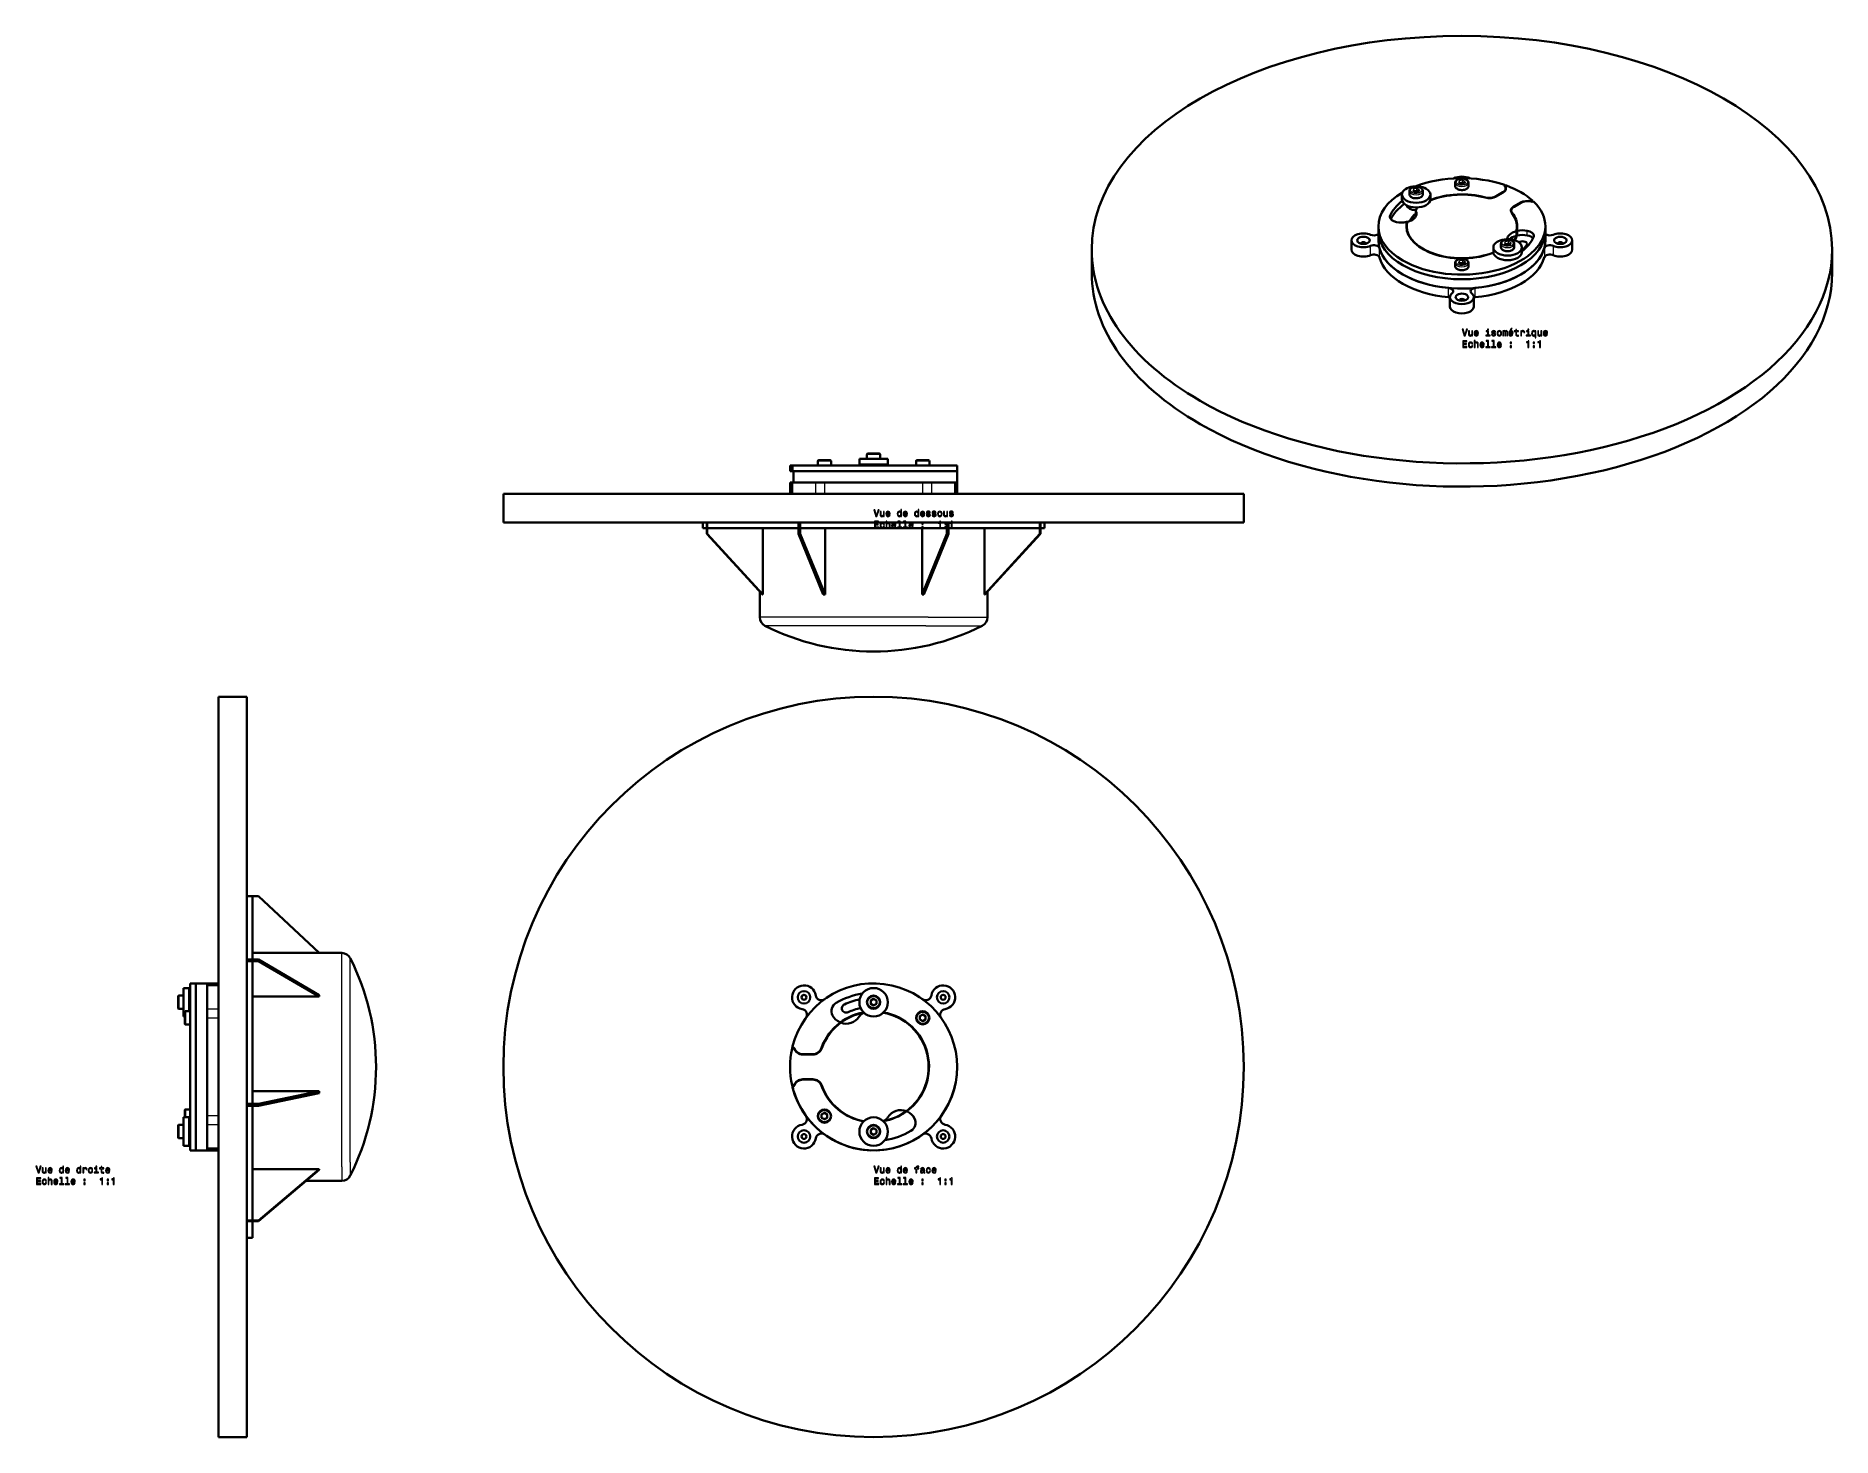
# Model space of a CAD drawing. Extents: x 37 to 983, y 59 to 797.
import ezdxf

# ---------------------------------------------------------------- set-up
doc = ezdxf.new("R2010")
doc.units = 0

msp = doc.modelspace()

# ---------------------------------------------------------------- linework, layer by layer
at = {"color": 7, "lineweight": 35, "ltscale": 0.044907}
for p, q in [((784.17, 717.79), (784.17, 719.58)), ((791.17, 717.79), (791.17, 719.58)), ((808.26, 685.6), (808.26, 687.4)), ((815.26, 685.6), (815.26, 687.4)), ((784.17, 675.52), (784.17, 677.31)), ((791.17, 675.52), (791.17, 677.31))]:
    msp.add_line(p, q, dxfattribs=at)
at = {"color": 7, "lineweight": 13, "ltscale": 0.025734}
for p, q in [((786.39, 720.69), (785.96, 719.76)), ((788.96, 719.29), (789.39, 720.23)), ((762.31, 716.32), (761.87, 715.38)), ((762.36, 716.27), (761.92, 715.34)), ((810.48, 688.51), (810.05, 687.57)), ((810.53, 688.46), (810.1, 687.52)), ((813.04, 687.11), (813.47, 688.04)), ((786.39, 678.42), (785.96, 677.49)), ((786.44, 678.37), (786.01, 677.44)), ((788.96, 677.02), (789.39, 677.96))]:
    msp.add_line(p, q, dxfattribs=at)
at = {"color": 7, "lineweight": 13, "ltscale": 0.034178}
for p, q in [((785.99, 719.7), (787.17, 719.02)), ((789.33, 720.22), (788.14, 720.9)), ((789.36, 720.28), (788.18, 720.97)), ((813.41, 688.04), (812.23, 688.72)), ((785.99, 677.43), (787.17, 676.75)), ((789.33, 677.95), (788.14, 678.63)), ((789.36, 678.01), (788.18, 678.7))]:
    msp.add_line(p, q, dxfattribs=at)
at = {"color": 7, "lineweight": 13, "ltscale": 0.025736}
for p, q in [((786.44, 720.64), (786.01, 719.71)), ((764.87, 714.92), (765.3, 715.86))]:
    msp.add_line(p, q, dxfattribs=at)
at = {"color": 7, "lineweight": 35, "ltscale": 0.000189516}
for p, q in [((786.01, 719.7), (786.01, 719.71)), ((810.1, 687.52), (810.09, 687.52)), ((786.01, 677.43), (786.01, 677.44))]:
    msp.add_line(p, q, dxfattribs=at)
at = {"color": 7, "lineweight": 35, "ltscale": 0.034176}
for p, q in [((786.01, 719.7), (787.2, 719.02)), ((761.93, 715.33), (763.11, 714.65)), ((810.1, 687.52), (811.28, 686.84)), ((786.01, 677.43), (787.2, 676.75))]:
    msp.add_line(p, q, dxfattribs=at)
at = {"color": 7, "lineweight": 13, "ltscale": 0.002935}
for p, q in [((786.44, 719.59), (786.41, 719.47)), ((762.36, 715.22), (762.32, 715.1)), ((810.53, 687.4), (810.49, 687.29)), ((786.44, 677.32), (786.41, 677.21))]:
    msp.add_line(p, q, dxfattribs=at)
at = {"color": 7, "lineweight": 13, "ltscale": 0.026366}
for p, q in [((786.44, 719.59), (786.44, 720.64)), ((786.48, 719.61), (786.48, 720.66)), ((788.14, 719.85), (788.14, 720.9)), ((762.36, 715.22), (762.36, 716.27)), ((764.01, 715.49), (764.01, 716.54)), ((764.06, 715.48), (764.06, 716.53)), ((810.53, 687.4), (810.53, 688.46)), ((812.23, 687.67), (812.23, 688.72)), ((786.44, 677.32), (786.44, 678.37)), ((788.14, 677.58), (788.14, 678.63))]:
    msp.add_line(p, q, dxfattribs=at)
at = {"color": 7, "lineweight": 13, "ltscale": 0.002602}
msp.add_line((786.47, 719.55), (786.44, 719.46), dxfattribs=at)
at = {"color": 7, "lineweight": 13, "ltscale": 0.040912}
for p, q in [((788.08, 720.98), (786.47, 720.73)), ((788.1, 720.91), (786.48, 720.66)), ((787.27, 719), (788.88, 719.25)), ((763.18, 714.63), (764.8, 714.88)), ((812.17, 688.8), (810.55, 688.55)), ((812.18, 688.73), (810.56, 688.48)), ((788.08, 678.71), (786.47, 678.46)), ((788.1, 678.64), (786.48, 678.39)), ((787.27, 676.73), (788.88, 676.98))]:
    msp.add_line(p, q, dxfattribs=at)
at = {"color": 7, "lineweight": 35, "ltscale": 0.040912}
for p, q in [((787.26, 719.01), (788.88, 719.26)), ((763.17, 714.64), (764.79, 714.89)), ((811.35, 686.83), (812.96, 687.08)), ((787.26, 676.74), (788.88, 676.99))]:
    msp.add_line(p, q, dxfattribs=at)
at = {"color": 7, "lineweight": 13, "ltscale": 0.026364}
for p, q in [((788.1, 719.86), (788.1, 720.91)), ((762.39, 715.24), (762.39, 716.29)), ((810.56, 687.42), (810.56, 688.48)), ((812.18, 687.67), (812.18, 688.73)), ((786.48, 677.34), (786.48, 678.39)), ((788.1, 677.59), (788.1, 678.64))]:
    msp.add_line(p, q, dxfattribs=at)
at = {"color": 7, "lineweight": 13, "ltscale": 0.001325}
for p, q in [((788.1, 719.86), (788.11, 719.81)), ((764.01, 715.49), (764.03, 715.44)), ((812.18, 687.67), (812.2, 687.62)), ((788.1, 677.59), (788.11, 677.54))]:
    msp.add_line(p, q, dxfattribs=at)
at = {"color": 7, "lineweight": 13, "ltscale": 0.001085}
for p, q in [((788.15, 719.78), (788.11, 719.81)), ((764.06, 715.41), (764.03, 715.44)), ((812.23, 687.6), (812.2, 687.62)), ((788.15, 677.51), (788.11, 677.54))]:
    msp.add_line(p, q, dxfattribs=at)
at = {"color": 7, "lineweight": 13, "ltscale": 0.001073}
for p, q in [((788.18, 719.82), (788.14, 719.85)), ((812.26, 687.64), (812.23, 687.67)), ((788.18, 677.55), (788.14, 677.58))]:
    msp.add_line(p, q, dxfattribs=at)
at = {"color": 7, "lineweight": 35, "ltscale": 0.025734}
for p, q in [((788.91, 719.27), (789.34, 720.21)), ((813, 687.09), (813.43, 688.02)), ((788.91, 677), (789.34, 677.94))]:
    msp.add_line(p, q, dxfattribs=at)
at = {"color": 7, "lineweight": 13, "ltscale": 0.001213}
for p, q in [((789.33, 720.17), (789.33, 720.22)), ((765.24, 715.8), (765.24, 715.85)), ((813.41, 687.99), (813.41, 688.04)), ((789.33, 677.9), (789.33, 677.95))]:
    msp.add_line(p, q, dxfattribs=at)
at = {"color": 7, "lineweight": 35, "ltscale": 0.061237}
for p, q in [((756.09, 710.88), (756.09, 713.33)), ((771.09, 710.88), (771.09, 713.33)), ((763.47, 702.44), (763.47, 704.89)), ((743.67, 694.12), (743.67, 696.57)), ((804.26, 683.07), (804.26, 685.52)), ((819.26, 683.07), (819.26, 685.52))]:
    msp.add_line(p, q, dxfattribs=at)
at = {"color": 7, "lineweight": 35, "ltscale": 0.044908}
for p, q in [((760.09, 713.42), (760.09, 715.21)), ((767.09, 713.42), (767.09, 715.21))]:
    msp.add_line(p, q, dxfattribs=at)
at = {"color": 7, "lineweight": 13, "ltscale": 0.034176}
for p, q in [((761.9, 715.33), (763.08, 714.65)), ((765.24, 715.85), (764.06, 716.53)), ((765.28, 715.91), (764.09, 716.59)), ((810.07, 687.52), (811.26, 686.83)), ((813.45, 688.1), (812.27, 688.78))]:
    msp.add_line(p, q, dxfattribs=at)
at = {"color": 7, "lineweight": 35, "ltscale": 0.000190735}
msp.add_line((761.93, 715.33), (761.92, 715.34), dxfattribs=at)
at = {"color": 7, "lineweight": 13, "ltscale": 0.002601}
msp.add_line((762.39, 715.18), (762.35, 715.08), dxfattribs=at)
at = {"color": 7, "lineweight": 13, "ltscale": 0.040914}
for p, q in [((764, 716.61), (762.38, 716.36)), ((764.01, 716.54), (762.39, 716.29)), ((811.35, 686.82), (812.97, 687.07))]:
    msp.add_line(p, q, dxfattribs=at)
at = {"color": 7, "lineweight": 13, "ltscale": 0.001072}
msp.add_line((764.09, 715.45), (764.06, 715.48), dxfattribs=at)
at = {"color": 7, "lineweight": 35, "ltscale": 0.025735}
msp.add_line((764.82, 714.9), (765.26, 715.84), dxfattribs=at)
at = {"color": 7, "lineweight": 13, "ltscale": 0.003188}
msp.add_line((800.02, 711.86), (800.02, 711.73), dxfattribs=at)
at = {"color": 7, "lineweight": 35, "ltscale": 0.104426}
for p, q in [((809.29, 714.52), (805.67, 712.43)), ((818.76, 709.05), (815.15, 706.96))]:
    msp.add_line(p, q, dxfattribs=at)
at = {"color": 7, "lineweight": 13, "ltscale": 0.004076}
msp.add_line((805.67, 712.43), (805.67, 712.27), dxfattribs=at)
at = {"color": 7, "lineweight": 35, "ltscale": 0.107292}
msp.add_line((809.43, 714.44), (805.71, 712.29), dxfattribs=at)
at = {"color": 7, "lineweight": 13, "ltscale": 0.004082}
for p, q in [((809.29, 714.52), (809.29, 714.36)), ((818.62, 709.13), (818.62, 708.97))]:
    msp.add_line(p, q, dxfattribs=at)
at = {"color": 7, "lineweight": 13, "ltscale": 0.010741}
msp.add_line((810.29, 718.02), (810.29, 717.59), dxfattribs=at)
at = {"color": 7, "lineweight": 35, "ltscale": 0.017064}
msp.add_line((810.36, 718.17), (810.36, 717.49), dxfattribs=at)
at = {"color": 7, "lineweight": 35, "ltscale": 0.008911}
msp.add_line((810.39, 717.81), (810.39, 717.45), dxfattribs=at)
at = {"color": 7, "lineweight": 13, "ltscale": 0.007735}
msp.add_line((810.43, 717.69), (810.43, 717.38), dxfattribs=at)
at = {"color": 7, "lineweight": 35, "ltscale": 0.020209}
msp.add_line((810.69, 715.67), (810.69, 716.48), dxfattribs=at)
at = {"color": 7, "lineweight": 13, "ltscale": 0.003087}
msp.add_line((824.25, 709.71), (824.25, 709.59), dxfattribs=at)
at = {"color": 7, "lineweight": 35, "ltscale": 0.007791}
msp.add_line((824.96, 709.97), (824.96, 709.66), dxfattribs=at)
at = {"color": 7, "lineweight": 13, "ltscale": 0.036832}
msp.add_line((749.91, 700.85), (749.91, 702.32), dxfattribs=at)
at = {"color": 7, "lineweight": 13, "ltscale": 0.049371}
msp.add_line((763.58, 702.31), (763.58, 704.28), dxfattribs=at)
at = {"color": 7, "lineweight": 35, "ltscale": 0.021512}
msp.add_line((813.68, 704.06), (813.68, 704.92), dxfattribs=at)
at = {"color": 7, "lineweight": 13, "ltscale": 0.006943}
msp.add_line((814.15, 703.42), (814.15, 703.7), dxfattribs=at)
at = {"color": 7, "lineweight": 35, "ltscale": 0.107291}
msp.add_line((814.91, 706.98), (818.62, 709.13), dxfattribs=at)
at = {"color": 7, "lineweight": 13, "ltscale": 0.004337}
msp.add_line((814.91, 706.81), (814.91, 706.98), dxfattribs=at)
at = {"color": 7, "lineweight": 35, "ltscale": 0.122475}
for p, q in [((743.67, 689.22), (743.67, 694.12)), ((831.67, 689.22), (831.67, 694.12)), ((729.51, 689.22), (729.51, 684.32)), ((845.84, 689.22), (845.84, 684.32)), ((781.37, 659.28), (781.37, 654.38)), ((793.97, 659.28), (793.97, 654.38))]:
    msp.add_line(p, q, dxfattribs=at)
at = {"color": 7, "lineweight": 35, "ltscale": 0.049246}
msp.add_line((758.66, 694.6), (758.66, 696.57), dxfattribs=at)
at = {"color": 7, "lineweight": 13, "ltscale": 0.030209}
msp.add_line((758.71, 698.78), (758.71, 697.57), dxfattribs=at)
at = {"color": 7, "lineweight": 35, "ltscale": 0.030176}
msp.add_line((758.72, 698.8), (758.72, 697.59), dxfattribs=at)
at = {"color": 7, "lineweight": 35, "ltscale": 0.061238}
for p, q in [((816.37, 691.66), (816.37, 694.11)), ((816.63, 694.34), (816.63, 691.89)), ((831.67, 694.12), (831.67, 696.57))]:
    msp.add_line(p, q, dxfattribs=at)
at = {"color": 7, "lineweight": 35, "ltscale": 0.049205}
msp.add_line((816.69, 694.6), (816.69, 696.57), dxfattribs=at)
at = {"color": 7, "lineweight": 13, "ltscale": 0.061238}
msp.add_line((816.9, 694.24), (816.9, 691.79), dxfattribs=at)
at = {"color": 7, "lineweight": 13, "ltscale": 0.061237}
msp.add_line((822.1, 691.86), (822.1, 694.31), dxfattribs=at)
at = {"color": 7, "lineweight": 35, "ltscale": 0.306186}
for p, q in [((592.67, 684.32), (592.67, 672.07)), ((982.67, 684.33), (982.67, 672.08))]:
    msp.add_line(p, q, dxfattribs=at)
at = {"color": 7, "lineweight": 13, "ltscale": 0.122475}
for p, q in [((739.52, 681.38), (739.52, 686.28)), ((744.24, 680.26), (744.24, 685.15)), ((831.11, 685.15), (831.11, 680.26)), ((835.83, 686.28), (835.83, 681.38)), ((780.63, 659.25), (780.63, 664.15)), ((794.72, 659.25), (794.72, 664.15))]:
    msp.add_line(p, q, dxfattribs=at)
at = {"color": 7, "lineweight": 13, "ltscale": 0.0026}
for p, q in [((810.56, 687.37), (810.53, 687.27)), ((786.47, 677.28), (786.44, 677.19))]:
    msp.add_line(p, q, dxfattribs=at)
at = {"color": 7, "lineweight": 35, "ltscale": 0.027122}
for p, q in [((434.87, 570.61), (433.78, 570.61)), ((434.87, 567.61), (433.78, 567.61))]:
    msp.add_line(p, q, dxfattribs=at)
at = {"color": 7, "lineweight": 35, "ltscale": 0.075}
for p, q in [((433.78, 567.61), (433.78, 570.61)), ((435.14, 570.61), (435.14, 567.61)), ((470.28, 574.11), (470.28, 571.11)), ((485.28, 574.11), (485.28, 571.11)), ((485.28, 574.11), (485.28, 571.11)), ((521.78, 567.61), (521.78, 570.61)), ((387.78, 540.61), (387.78, 537.61)), ((389.93, 537.61), (389.93, 540.61)), ((390.15, 540.61), (390.15, 537.61)), ((390.15, 537.61), (390.15, 540.61)), ((438.28, 537.61), (438.28, 540.61)), ((439.18, 540.61), (439.18, 537.61)), ((439.18, 537.61), (439.18, 540.61)), ((516.38, 540.61), (516.38, 537.61)), ((516.38, 537.61), (516.38, 540.61)), ((517.28, 537.61), (517.28, 540.61)), ((565.41, 540.61), (565.41, 537.61)), ((565.41, 537.61), (565.41, 540.61)), ((565.64, 537.61), (565.64, 540.61)), ((567.78, 540.61), (567.78, 537.61)), ((389.93, 534.61), (389.93, 537.61)), ((390.15, 534.61), (390.15, 537.61)), ((438.28, 534.61), (438.28, 537.61)), ((439.18, 534.61), (439.18, 537.61)), ((516.38, 534.61), (516.38, 537.61)), ((517.28, 534.61), (517.28, 537.61)), ((565.41, 534.61), (565.41, 537.61)), ((565.64, 534.61), (565.64, 537.61)), ((147.7, 343.82), (150.7, 343.82)), ((150.7, 310.32), (147.7, 310.32)), ((147.7, 309.54), (150.7, 309.54)), ((150.7, 309.54), (147.7, 309.54)), ((153.7, 310.32), (150.7, 310.32)), ((153.7, 309.54), (150.7, 309.54)), ((117.2, 295.38), (114.2, 295.38)), ((120.7, 297.82), (117.7, 297.82)), ((117.2, 227.26), (114.2, 227.26)), ((147.7, 234.28), (150.7, 234.28)), ((150.7, 234.28), (147.7, 234.28)), ((150.7, 233.3), (147.7, 233.3)), ((153.7, 234.28), (150.7, 234.28)), ((153.7, 233.3), (150.7, 233.3)), ((117.2, 212.26), (114.2, 212.26)), ((120.7, 209.82), (117.7, 209.82)), ((147.7, 172.95), (150.7, 172.95)), ((150.7, 172.95), (147.7, 172.95)), ((150.7, 172.51), (147.7, 172.51)), ((153.7, 172.95), (150.7, 172.95)), ((153.7, 172.51), (150.7, 172.51)), ((147.7, 163.82), (150.7, 163.82))]:
    msp.add_line(p, q, dxfattribs=at)
at = {"color": 7, "lineweight": 13, "ltscale": 0.075}
for p, q in [((434.87, 570.61), (434.87, 567.61)), ((435.15, 570.61), (435.15, 567.61))]:
    msp.add_line(p, q, dxfattribs=at)
at = {"color": 7, "lineweight": 35, "ltscale": 0.006715}
msp.add_line((435.14, 570.61), (434.87, 570.61), dxfattribs=at)
at = {"color": 7, "lineweight": 35, "ltscale": 0.000389099}
for p, q in [((435.15, 570.61), (435.14, 570.61)), ((435.15, 567.61), (435.14, 567.61))]:
    msp.add_line(p, q, dxfattribs=at)
at = {"color": 7, "lineweight": 35}
for p, q in [((521.78, 570.61), (435.15, 570.61)), ((521.78, 567.61), (435.15, 567.61)), ((521.78, 567.61), (435.74, 567.61)), ((503.51, 561.61), (452.05, 561.61)), ((503.51, 561.61), (452.05, 561.61)), ((282.78, 555.61), (672.78, 555.61)), ((503.51, 555.61), (452.05, 555.61)), ((282.78, 540.61), (672.78, 540.61)), ((419.18, 502.61), (389.93, 534.61)), ((390.15, 537.61), (438.28, 537.61)), ((419.4, 502.61), (390.15, 534.61)), ((419.4, 502.61), (419.4, 537.61)), ((451.3, 502.61), (438.28, 534.61)), ((439.18, 537.61), (516.38, 537.61)), ((452.2, 502.61), (439.18, 534.61)), ((452.2, 537.61), (452.2, 502.61)), ((503.36, 502.61), (503.36, 537.61)), ((503.36, 502.61), (516.38, 534.61)), ((504.27, 502.61), (517.28, 534.61)), ((517.28, 537.61), (565.41, 537.61)), ((536.16, 502.61), (536.16, 537.61)), ((536.17, 502.61), (565.41, 534.61)), ((536.39, 502.61), (565.64, 534.61)), ((132.7, 253.82), (132.7, 448.82)), ((147.7, 253.82), (147.7, 448.82)), ((150.7, 310.32), (150.7, 343.82)), ((185.71, 313.82), (153.7, 343.82)), ((185.71, 313.82), (150.7, 313.82)), ((150.7, 253.82), (150.7, 309.54)), ((185.7, 291.62), (153.7, 310.32)), ((185.7, 290.84), (153.7, 309.54)), ((117.7, 297.82), (117.7, 253.82)), ((120.7, 297.82), (120.7, 253.82)), ((120.7, 297.82), (120.7, 253.82)), ((126.7, 297.82), (126.7, 253.82)), ((185.71, 290.84), (150.7, 290.84)), ((117.7, 276.3), (117.7, 230.52)), ((126.7, 279.55), (126.7, 253.82)), ((132.7, 279.55), (132.7, 253.82)), ((117.7, 253.82), (117.7, 209.82)), ((120.7, 253.82), (120.7, 209.82)), ((120.7, 253.82), (120.7, 209.82)), ((126.7, 253.82), (126.7, 228.09)), ((126.7, 253.82), (126.7, 209.82)), ((132.7, 58.82), (132.7, 253.82)), ((132.7, 253.82), (132.7, 228.09)), ((147.7, 58.82), (147.7, 253.82)), ((185.71, 240.96), (150.7, 240.96)), ((185.7, 240.96), (153.7, 234.28)), ((185.7, 239.98), (153.7, 233.3)), ((150.7, 172.95), (150.7, 233.31)), ((185.71, 199.98), (150.7, 199.98)), ((185.7, 199.98), (153.7, 172.95)), ((185.7, 199.54), (153.7, 172.51))]:
    msp.add_line(p, q, dxfattribs=at)
at = {"color": 7, "lineweight": 13, "ltscale": 0.12945}
for p, q in [((453.58, 572.91), (448.4, 572.91)), ((453.58, 570.71), (448.4, 570.71))]:
    msp.add_line(p, q, dxfattribs=at)
at = {"color": 7, "lineweight": 35, "ltscale": 0.055}
for p, q in [((448.4, 570.71), (448.4, 572.91)), ((455.4, 570.71), (455.4, 572.91)), ((474.28, 574.21), (474.28, 576.41)), ((481.28, 574.21), (481.28, 576.41)), ((500.17, 570.71), (500.17, 572.91)), ((507.17, 570.71), (507.17, 572.91)), ((114.1, 291.38), (111.9, 291.38)), ((114.1, 284.38), (111.9, 284.38)), ((117.6, 283.2), (115.4, 283.2)), ((117.6, 276.2), (115.4, 276.2)), ((117.6, 231.43), (115.4, 231.43)), ((114.1, 223.26), (111.9, 223.26)), ((114.1, 216.26), (111.9, 216.26))]:
    msp.add_line(p, q, dxfattribs=at)
at = {"color": 7, "lineweight": 35, "ltscale": 0.125751}
msp.add_line((453.53, 570.61), (448.5, 570.61), dxfattribs=at)
at = {"color": 7, "lineweight": 35, "ltscale": 0.110957}
for p, q in [((453.34, 573.41), (448.9, 573.41)), ((479.22, 576.91), (474.78, 576.91)), ((505.11, 573.41), (500.67, 573.41))]:
    msp.add_line(p, q, dxfattribs=at)
at = {"color": 7, "lineweight": 35, "ltscale": 0.039043}
for p, q in [((454.9, 573.41), (453.34, 573.41)), ((480.78, 576.91), (479.22, 576.91)), ((506.67, 573.41), (505.11, 573.41))]:
    msp.add_line(p, q, dxfattribs=at)
at = {"color": 7, "lineweight": 35, "ltscale": 0.044248}
msp.add_line((455.3, 570.61), (453.53, 570.61), dxfattribs=at)
at = {"color": 7, "lineweight": 13, "ltscale": 0.04555}
for p, q in [((455.4, 572.91), (453.58, 572.91)), ((455.4, 570.71), (453.58, 570.71))]:
    msp.add_line(p, q, dxfattribs=at)
at = {"color": 7, "lineweight": 35, "ltscale": 0.375}
for p, q in [((485.28, 574.11), (470.28, 574.11)), ((485.28, 571.11), (470.28, 571.11)), ((282.78, 555.61), (282.78, 540.61)), ((672.78, 555.61), (672.78, 540.61)), ((132.7, 448.82), (147.7, 448.82)), ((132.7, 58.82), (147.7, 58.82))]:
    msp.add_line(p, q, dxfattribs=at)
at = {"color": 7, "lineweight": 35, "ltscale": 0.25}
msp.add_line((472.78, 570.61), (482.78, 570.61), dxfattribs=at)
at = {"color": 7, "lineweight": 13, "ltscale": 0.2}
for p, q in [((481.78, 570.94), (473.78, 570.94)), ((481.78, 570.78), (473.78, 570.78))]:
    msp.add_line(p, q, dxfattribs=at)
at = {"color": 7, "lineweight": 35, "ltscale": 0.004001}
for p, q in [((473.78, 570.94), (473.78, 570.78)), ((481.78, 570.94), (481.78, 570.78))]:
    msp.add_line(p, q, dxfattribs=at)
at = {"color": 7, "lineweight": 35, "ltscale": 0.1915}
msp.add_line((481.61, 571.11), (473.95, 571.11), dxfattribs=at)
at = {"color": 7, "lineweight": 13, "ltscale": 0.129449}
for p, q in [((479.46, 576.41), (474.28, 576.41)), ((479.46, 574.21), (474.28, 574.21)), ((505.34, 572.91), (500.17, 572.91)), ((505.34, 570.71), (500.17, 570.71))]:
    msp.add_line(p, q, dxfattribs=at)
at = {"color": 7, "lineweight": 35, "ltscale": 0.044249}
msp.add_line((481.18, 574.11), (479.41, 574.11), dxfattribs=at)
at = {"color": 7, "lineweight": 13, "ltscale": 0.045551}
for p, q in [((481.28, 576.41), (479.46, 576.41)), ((481.28, 574.21), (479.46, 574.21)), ((507.17, 572.91), (505.34, 572.91)), ((507.17, 570.71), (505.34, 570.71))]:
    msp.add_line(p, q, dxfattribs=at)
at = {"color": 7, "lineweight": 35, "ltscale": 0.242374}
msp.add_line((495.07, 570.61), (485.37, 570.61), dxfattribs=at)
at = {"color": 7, "lineweight": 35, "ltscale": 0.002893}
msp.add_line((495.59, 570.61), (495.48, 570.61), dxfattribs=at)
at = {"color": 7, "lineweight": 35, "ltscale": 0.094114}
msp.add_line((499.36, 570.61), (495.59, 570.61), dxfattribs=at)
at = {"color": 7, "lineweight": 35, "ltscale": 0.014233}
msp.add_line((499.92, 570.61), (499.36, 570.61), dxfattribs=at)
at = {"color": 7, "lineweight": 35, "ltscale": 0.025726}
for p, q in [((434.81, 561.61), (433.78, 561.61)), ((132.7, 210.85), (132.7, 209.82))]:
    msp.add_line(p, q, dxfattribs=at)
at = {"color": 7, "lineweight": 35, "ltscale": 0.15}
for p, q in [((433.78, 555.61), (433.78, 561.61)), ((434.81, 561.61), (434.81, 555.61)), ((435.52, 561.61), (435.52, 567.61)), ((520.75, 561.61), (520.75, 555.61)), ((521.78, 561.61), (521.78, 567.61)), ((521.78, 555.61), (521.78, 561.61)), ((153.7, 343.82), (147.7, 343.82)), ((126.7, 297.82), (120.7, 297.82)), ((132.7, 297.82), (126.7, 297.82)), ((126.7, 296.79), (132.7, 296.79)), ((126.7, 209.82), (120.7, 209.82)), ((126.7, 210.85), (132.7, 210.85)), ((132.7, 209.82), (126.7, 209.82))]:
    msp.add_line(p, q, dxfattribs=at)
at = {"color": 7, "lineweight": 35, "ltscale": 0.313062}
for p, q in [((447.33, 561.61), (434.81, 561.61)), ((520.75, 561.61), (508.23, 561.61)), ((434.81, 555.61), (447.33, 555.61)), ((508.23, 555.61), (520.75, 555.61)), ((126.7, 296.79), (126.7, 284.27)), ((132.7, 284.27), (132.7, 296.79)), ((126.7, 223.37), (126.7, 210.85)), ((132.7, 210.85), (132.7, 223.37))]:
    msp.add_line(p, q, dxfattribs=at)
at = {"color": 7, "lineweight": 35, "ltscale": 0.016229}
msp.add_line((435.52, 567.61), (434.87, 567.61), dxfattribs=at)
at = {"color": 7, "lineweight": 13, "ltscale": 0.15}
for p, q in [((435.74, 561.61), (435.74, 567.61)), ((447.33, 555.61), (447.33, 561.61)), ((452.05, 555.61), (452.05, 561.61)), ((503.51, 561.61), (503.51, 555.61)), ((508.23, 561.61), (508.23, 555.61)), ((132.7, 284.27), (126.7, 284.27)), ((132.7, 279.55), (126.7, 279.55)), ((132.7, 228.09), (126.7, 228.09)), ((132.7, 223.37), (126.7, 223.37))]:
    msp.add_line(p, q, dxfattribs=at)
at = {"color": 7, "lineweight": 35, "ltscale": 0.117937}
for p, q in [((452.05, 561.61), (447.33, 561.61)), ((508.23, 561.61), (503.51, 561.61)), ((452.05, 555.61), (447.33, 555.61)), ((508.23, 555.61), (503.51, 555.61)), ((126.7, 284.27), (126.7, 279.55)), ((132.7, 284.27), (132.7, 279.55)), ((126.7, 228.09), (126.7, 223.37)), ((132.7, 228.09), (132.7, 223.37))]:
    msp.add_line(p, q, dxfattribs=at)
at = {"color": 7, "lineweight": 35, "ltscale": 0.025702}
for p, q in [((521.78, 561.61), (520.75, 561.61)), ((521.78, 561.61), (520.75, 561.61)), ((126.7, 297.82), (126.7, 296.79)), ((132.7, 297.82), (132.7, 296.79))]:
    msp.add_line(p, q, dxfattribs=at)
at = {"color": 7, "lineweight": 35, "ltscale": 0.053664}
msp.add_line((387.78, 537.61), (389.93, 537.61), dxfattribs=at)
at = {"color": 7, "lineweight": 35, "ltscale": 0.005563}
msp.add_line((390.15, 534.61), (389.93, 534.61), dxfattribs=at)
at = {"color": 7, "lineweight": 35, "ltscale": 0.022524}
msp.add_line((439.18, 534.61), (438.28, 534.61), dxfattribs=at)
at = {"color": 7, "lineweight": 35, "ltscale": 0.022523}
msp.add_line((517.28, 534.61), (516.38, 534.61), dxfattribs=at)
at = {"color": 7, "lineweight": 35, "ltscale": 0.005562}
msp.add_line((565.64, 534.61), (565.41, 534.61), dxfattribs=at)
at = {"color": 7, "lineweight": 35, "ltscale": 0.053665}
msp.add_line((565.64, 537.61), (567.78, 537.61), dxfattribs=at)
at = {"color": 7, "lineweight": 35, "ltscale": 0.337076}
msp.add_line((417.78, 490.65), (417.78, 504.14), dxfattribs=at)
at = {"color": 7, "lineweight": 35, "ltscale": 0.002732}
for p, q in [((419.29, 502.61), (419.18, 502.61)), ((536.39, 502.61), (536.28, 502.61))]:
    msp.add_line(p, q, dxfattribs=at)
at = {"color": 7, "lineweight": 35, "ltscale": 7.50827e-05}
for p, q in [((419.18, 502.61), (419.18, 502.61)), ((536.17, 502.61), (536.16, 502.61)), ((536.39, 502.61), (536.39, 502.61))]:
    msp.add_line(p, q, dxfattribs=at)
at = {"color": 7, "lineweight": 35, "ltscale": 0.002833}
for p, q in [((419.4, 502.61), (419.29, 502.61)), ((536.28, 502.61), (536.16, 502.61))]:
    msp.add_line(p, q, dxfattribs=at)
at = {"color": 7, "lineweight": 35, "ltscale": 7.55965e-05}
msp.add_line((419.4, 502.61), (419.4, 502.61), dxfattribs=at)
at = {"color": 7, "lineweight": 35, "ltscale": 0.01124}
for p, q in [((451.75, 502.61), (451.3, 502.61)), ((504.26, 502.61), (503.82, 502.61))]:
    msp.add_line(p, q, dxfattribs=at)
at = {"color": 7, "lineweight": 35, "ltscale": 6.02142e-05}
for p, q in [((451.3, 502.61), (451.3, 502.61)), ((452.2, 502.61), (452.2, 502.61))]:
    msp.add_line(p, q, dxfattribs=at)
at = {"color": 7, "lineweight": 35, "ltscale": 0.011285}
for p, q in [((452.2, 502.61), (451.75, 502.61)), ((503.82, 502.61), (503.36, 502.61))]:
    msp.add_line(p, q, dxfattribs=at)
at = {"color": 7, "lineweight": 35, "ltscale": 5.99284e-05}
for p, q in [((503.36, 502.61), (503.36, 502.61)), ((504.27, 502.61), (504.26, 502.61))]:
    msp.add_line(p, q, dxfattribs=at)
at = {"color": 7, "lineweight": 35, "ltscale": 0.337077}
msp.add_line((537.78, 490.65), (537.78, 504.14), dxfattribs=at)
at = {"color": 7, "lineweight": 13}
for p, q in [((506.55, 490.65), (417.78, 490.65)), ((505.23, 486.19), (420.54, 486.19)), ((505.23, 486.19), (535.03, 486.19)), ((506.55, 490.65), (537.78, 490.65)), ((197.66, 201.16), (197.66, 313.82)), ((202.13, 203.58), (202.13, 311.06))]:
    msp.add_line(p, q, dxfattribs=at)
at = {"color": 7, "lineweight": 35, "ltscale": 0.298972}
msp.add_line((197.66, 313.82), (185.7, 313.82), dxfattribs=at)
at = {"color": 7, "lineweight": 35, "ltscale": 0.019546}
msp.add_line((153.7, 310.32), (153.7, 309.54), dxfattribs=at)
at = {"color": 7, "lineweight": 35, "ltscale": 0.1875}
for p, q in [((114.2, 295.38), (114.2, 287.88)), ((117.2, 295.38), (117.2, 287.88)), ((114.2, 287.88), (114.2, 280.38)), ((114.2, 227.26), (114.2, 219.76)), ((117.2, 227.26), (117.2, 219.76)), ((114.2, 219.76), (114.2, 212.26)), ((117.2, 219.76), (117.2, 212.26))]:
    msp.add_line(p, q, dxfattribs=at)
at = {"color": 7, "lineweight": 35, "ltscale": 0.140819}
for p, q in [((111.4, 290.88), (111.4, 285.25)), ((114.9, 282.7), (114.9, 277.07)), ((111.4, 222.76), (111.4, 217.12))]:
    msp.add_line(p, q, dxfattribs=at)
at = {"color": 7, "lineweight": 35, "ltscale": 0.009181}
for p, q in [((111.4, 285.25), (111.4, 284.88)), ((114.9, 277.07), (114.9, 276.7)), ((111.4, 217.12), (111.4, 216.76))]:
    msp.add_line(p, q, dxfattribs=at)
at = {"color": 7, "lineweight": 13, "ltscale": 0.164288}
for p, q in [((111.9, 291.38), (111.9, 284.81)), ((114.1, 291.38), (114.1, 284.81)), ((115.4, 283.2), (115.4, 276.63)), ((117.6, 283.2), (117.6, 276.63)), ((111.9, 223.26), (111.9, 216.68)), ((114.1, 223.26), (114.1, 216.68))]:
    msp.add_line(p, q, dxfattribs=at)
at = {"color": 7, "lineweight": 13, "ltscale": 0.010712}
for p, q in [((111.9, 284.81), (111.9, 284.38)), ((114.1, 284.81), (114.1, 284.38)), ((115.4, 276.63), (115.4, 276.2)), ((117.6, 276.63), (117.6, 276.2)), ((111.9, 216.68), (111.9, 216.26)), ((114.1, 216.68), (114.1, 216.26))]:
    msp.add_line(p, q, dxfattribs=at)
at = {"color": 7, "lineweight": 35, "ltscale": 0.159595}
for p, q in [((114.2, 291.28), (114.2, 284.9)), ((117.7, 283.1), (117.7, 276.72))]:
    msp.add_line(p, q, dxfattribs=at)
at = {"color": 7, "lineweight": 35, "ltscale": 0.010406}
msp.add_line((114.2, 284.9), (114.2, 284.48), dxfattribs=at)
at = {"color": 7, "lineweight": 35, "ltscale": 0.116955}
msp.add_line((117.2, 287.88), (117.2, 283.2), dxfattribs=at)
at = {"color": 7, "lineweight": 13, "ltscale": 0.1}
for p, q in [((117.37, 291.88), (117.37, 287.88)), ((117.37, 287.88), (117.37, 283.88)), ((117.53, 291.88), (117.53, 287.88)), ((117.53, 287.88), (117.53, 283.88)), ((117.37, 223.76), (117.37, 219.76)), ((117.37, 219.76), (117.37, 215.76)), ((117.53, 223.76), (117.53, 219.76)), ((117.53, 219.76), (117.53, 215.76))]:
    msp.add_line(p, q, dxfattribs=at)
at = {"color": 7, "lineweight": 35, "ltscale": 0.004}
for p, q in [((117.53, 291.88), (117.37, 291.88)), ((117.53, 283.88), (117.37, 283.88)), ((117.53, 223.76), (117.37, 223.76)), ((117.53, 215.76), (117.37, 215.76))]:
    msp.add_line(p, q, dxfattribs=at)
at = {"color": 7, "lineweight": 35, "ltscale": 0.125}
for p, q in [((117.7, 287.88), (117.7, 292.88)), ((117.7, 219.76), (117.7, 224.76)), ((117.7, 214.76), (117.7, 219.76))]:
    msp.add_line(p, q, dxfattribs=at)
at = {"color": 7, "lineweight": 35, "ltscale": 0.09575}
for p, q in [((117.7, 291.71), (117.7, 287.88)), ((117.7, 287.88), (117.7, 284.05)), ((117.7, 223.59), (117.7, 219.76)), ((117.7, 219.76), (117.7, 215.93))]:
    msp.add_line(p, q, dxfattribs=at)
at = {"color": 7, "lineweight": 35, "ltscale": 0.119436}
msp.add_line((117.7, 283.1), (117.7, 287.88), dxfattribs=at)
at = {"color": 7, "lineweight": 35, "ltscale": 0.009741}
msp.add_line((185.71, 291.62), (185.7, 291.23), dxfattribs=at)
at = {"color": 7, "lineweight": 35, "ltscale": 6.46386e-05}
for p, q in [((185.7, 291.62), (185.71, 291.62)), ((185.7, 290.84), (185.71, 290.84))]:
    msp.add_line(p, q, dxfattribs=at)
at = {"color": 7, "lineweight": 35, "ltscale": 0.009805}
msp.add_line((185.7, 291.23), (185.71, 290.84), dxfattribs=at)
at = {"color": 7, "lineweight": 13, "ltscale": 0.041858}
for p, q in [((476.23, 288.72), (476.23, 287.04)), ((477.73, 289.64), (476.28, 288.81)), ((476.28, 286.96), (477.73, 286.12)), ((479.28, 288.81), (477.83, 289.64)), ((477.83, 286.12), (479.28, 286.96)), ((479.33, 287.04), (479.33, 288.72)), ((502.12, 280.54), (502.12, 278.87)), ((503.62, 281.46), (502.17, 280.63)), ((502.17, 278.78), (503.62, 277.94)), ((505.17, 280.63), (503.72, 281.46)), ((503.72, 277.94), (505.17, 278.78)), ((505.22, 278.87), (505.22, 280.54)), ((450.35, 228.77), (450.35, 227.1)), ((451.85, 229.7), (450.4, 228.86)), ((453.4, 228.86), (451.95, 229.7)), ((453.45, 227.1), (453.45, 228.77)), ((450.4, 227.01), (451.85, 226.17)), ((451.95, 226.17), (453.4, 227.01)), ((476.23, 220.59), (476.23, 218.92)), ((477.73, 221.52), (476.28, 220.68)), ((476.28, 218.83), (477.73, 218)), ((479.28, 220.68), (477.83, 221.52)), ((477.83, 218), (479.28, 218.83)), ((479.33, 218.92), (479.33, 220.59))]:
    msp.add_line(p, q, dxfattribs=at)
at = {"color": 7, "lineweight": 13, "ltscale": 0.00125}
for p, q in [((476.23, 288.72), (476.28, 288.72)), ((476.23, 287.04), (476.28, 287.04)), ((476.28, 288.81), (476.31, 288.76)), ((477.73, 289.64), (477.76, 289.6)), ((477.83, 289.64), (477.81, 289.6)), ((479.28, 288.81), (479.26, 288.76)), ((479.28, 286.96), (479.26, 287)), ((479.33, 288.72), (479.28, 288.72)), ((479.33, 287.04), (479.28, 287.04)), ((502.12, 280.54), (502.17, 280.54)), ((502.12, 278.87), (502.17, 278.87)), ((502.17, 280.63), (502.19, 280.58)), ((502.17, 278.78), (502.19, 278.82)), ((503.62, 281.46), (503.64, 281.42)), ((503.62, 277.94), (503.64, 277.99)), ((503.72, 281.46), (503.69, 281.42)), ((503.72, 277.94), (503.69, 277.99)), ((505.17, 280.63), (505.14, 280.58)), ((505.17, 278.78), (505.14, 278.82)), ((505.22, 280.54), (505.17, 280.54)), ((505.22, 278.87), (505.17, 278.87)), ((450.35, 228.77), (450.4, 228.77)), ((450.35, 227.1), (450.4, 227.1)), ((450.4, 228.86), (450.42, 228.81)), ((451.85, 229.7), (451.87, 229.65)), ((451.95, 229.7), (451.92, 229.65)), ((453.4, 228.86), (453.37, 228.81)), ((453.45, 228.77), (453.4, 228.77)), ((453.45, 227.1), (453.4, 227.1)), ((450.4, 227.01), (450.42, 227.05)), ((451.85, 226.17), (451.87, 226.22)), ((451.95, 226.17), (451.92, 226.22)), ((453.4, 227.01), (453.37, 227.05)), ((476.23, 220.59), (476.28, 220.59)), ((476.23, 218.92), (476.28, 218.92)), ((476.28, 220.68), (476.31, 220.64)), ((476.28, 218.83), (476.31, 218.88)), ((477.73, 221.52), (477.76, 221.47)), ((477.73, 218), (477.76, 218.04)), ((477.83, 221.52), (477.81, 221.47)), ((477.83, 218), (477.81, 218.04)), ((479.28, 220.68), (479.26, 220.64)), ((479.28, 218.83), (479.26, 218.88)), ((479.33, 220.59), (479.28, 220.59)), ((479.33, 218.92), (479.28, 218.92))]:
    msp.add_line(p, q, dxfattribs=at)
at = {"color": 7, "lineweight": 35, "ltscale": 0.041858}
for p, q in [((476.28, 288.72), (476.28, 287.04)), ((477.76, 289.6), (476.31, 288.76)), ((476.31, 287), (477.76, 286.16)), ((479.26, 288.76), (477.81, 289.6)), ((477.81, 286.16), (479.26, 287)), ((479.28, 287.04), (479.28, 288.72)), ((502.17, 280.54), (502.17, 278.87)), ((503.64, 281.42), (502.19, 280.58)), ((502.19, 278.82), (503.64, 277.99)), ((505.14, 280.58), (503.69, 281.42)), ((503.69, 277.99), (505.14, 278.82)), ((505.17, 278.87), (505.17, 280.54)), ((450.4, 228.77), (450.4, 227.1)), ((451.87, 229.65), (450.42, 228.81)), ((453.37, 228.81), (451.92, 229.65)), ((453.4, 227.1), (453.4, 228.77)), ((450.42, 227.05), (451.87, 226.22)), ((451.92, 226.22), (453.37, 227.05)), ((476.28, 220.59), (476.28, 218.92)), ((477.76, 221.47), (476.31, 220.64)), ((476.31, 218.88), (477.76, 218.04)), ((479.26, 220.64), (477.81, 221.47)), ((477.81, 218.04), (479.26, 218.88)), ((479.28, 218.92), (479.28, 220.59))]:
    msp.add_line(p, q, dxfattribs=at)
at = {"color": 7, "lineweight": 13, "ltscale": 0.001249}
for p, q in [((476.28, 286.96), (476.31, 287)), ((477.73, 286.12), (477.76, 286.16)), ((477.83, 286.12), (477.81, 286.16))]:
    msp.add_line(p, q, dxfattribs=at)
at = {"color": 7, "lineweight": 13, "ltscale": 0.001138}
for p, q in [((476.31, 287.08), (476.31, 287.03)), ((479.25, 288.69), (479.25, 288.73)), ((502.2, 278.9), (502.2, 278.85)), ((505.14, 280.51), (505.14, 280.55)), ((450.43, 227.13), (450.43, 227.08)), ((453.37, 228.74), (453.37, 228.78)), ((476.31, 218.95), (476.31, 218.91)), ((479.25, 220.56), (479.25, 220.61))]:
    msp.add_line(p, q, dxfattribs=at)
at = {"color": 7, "lineweight": 35, "ltscale": 0.0175}
msp.add_line((114.9, 280.38), (114.2, 280.38), dxfattribs=at)
at = {"color": 7, "lineweight": 35, "ltscale": 0.010405}
for p, q in [((117.7, 276.72), (117.7, 276.3)), ((114.2, 216.77), (114.2, 216.36))]:
    msp.add_line(p, q, dxfattribs=at)
at = {"color": 7, "lineweight": 35, "ltscale": 0.127895}
for p, q in [((440.52, 260.52), (445.63, 260.52)), ((440.52, 247.12), (445.63, 247.12))]:
    msp.add_line(p, q, dxfattribs=at)
at = {"color": 7, "lineweight": 35, "ltscale": 0.131404}
for p, q in [((445.77, 260.32), (440.52, 260.32)), ((440.52, 247.32), (445.77, 247.32))]:
    msp.add_line(p, q, dxfattribs=at)
at = {"color": 7, "lineweight": 35, "ltscale": 0.488478}
msp.add_line((150.7, 234.28), (150.7, 253.82), dxfattribs=at)
at = {"color": 7, "lineweight": 35, "ltscale": 0.131519}
msp.add_line((445.78, 247.32), (440.52, 247.32), dxfattribs=at)
at = {"color": 7, "lineweight": 35, "ltscale": 0.012198}
msp.add_line((185.71, 240.96), (185.7, 240.47), dxfattribs=at)
at = {"color": 7, "lineweight": 35, "ltscale": 5.68582e-05}
for p, q in [((185.7, 240.96), (185.71, 240.96)), ((185.7, 239.98), (185.71, 239.98))]:
    msp.add_line(p, q, dxfattribs=at)
at = {"color": 7, "lineweight": 35, "ltscale": 0.012175}
msp.add_line((185.7, 240.47), (185.71, 239.98), dxfattribs=at)
at = {"color": 7, "lineweight": 35, "ltscale": 0.00375}
msp.add_line((503.32, 239.95), (503.46, 239.88), dxfattribs=at)
at = {"color": 7, "lineweight": 35, "ltscale": 0.091955}
msp.add_line((114.9, 230.93), (114.9, 227.26), dxfattribs=at)
at = {"color": 7, "lineweight": 13, "ltscale": 0.104455}
msp.add_line((115.4, 231.43), (115.4, 227.26), dxfattribs=at)
at = {"color": 7, "lineweight": 13, "ltscale": 0.164289}
msp.add_line((117.6, 231.43), (117.6, 224.86), dxfattribs=at)
at = {"color": 7, "lineweight": 35, "ltscale": 0.159594}
for p, q in [((117.7, 231.33), (117.7, 224.95)), ((114.2, 223.16), (114.2, 216.77))]:
    msp.add_line(p, q, dxfattribs=at)
at = {"color": 7, "lineweight": 35, "ltscale": 0.092772}
msp.add_line((117.7, 231.05), (117.7, 227.34), dxfattribs=at)
at = {"color": 7, "lineweight": 35, "ltscale": 0.056018}
msp.add_line((117.7, 227.34), (117.7, 225.1), dxfattribs=at)
at = {"color": 7, "lineweight": 35, "ltscale": 0.024373}
msp.add_line((153.7, 234.28), (153.7, 233.3), dxfattribs=at)
at = {"color": 7, "lineweight": 35, "ltscale": 0.01}
msp.add_line((117.6, 224.43), (117.2, 224.43), dxfattribs=at)
at = {"color": 7, "lineweight": 13, "ltscale": 0.010711}
msp.add_line((117.6, 224.86), (117.6, 224.43), dxfattribs=at)
at = {"color": 7, "lineweight": 35, "ltscale": 0.007245}
msp.add_line((117.7, 225.1), (117.7, 224.81), dxfattribs=at)
at = {"color": 7, "lineweight": 35, "ltscale": 0.004868}
msp.add_line((117.7, 224.95), (117.7, 224.76), dxfattribs=at)
at = {"color": 7, "lineweight": 13, "ltscale": 4.25352e-05}
msp.add_line((126.7, 218.14), (126.7, 218.14), dxfattribs=at)
at = {"color": 7, "lineweight": 35, "ltscale": 0.000370789}
msp.add_line((117.7, 214.77), (117.7, 214.76), dxfattribs=at)
at = {"color": 7, "lineweight": 35, "ltscale": 0.030038}
msp.add_line((126.7, 211.02), (126.7, 209.82), dxfattribs=at)
at = {"color": 7, "lineweight": 35, "ltscale": 0.005471}
msp.add_line((185.71, 199.98), (185.7, 199.76), dxfattribs=at)
at = {"color": 7, "lineweight": 35, "ltscale": 7.28248e-05}
for p, q in [((185.7, 199.98), (185.71, 199.98)), ((185.7, 199.54), (185.71, 199.55))]:
    msp.add_line(p, q, dxfattribs=at)
at = {"color": 7, "lineweight": 35, "ltscale": 0.005377}
msp.add_line((185.7, 199.76), (185.71, 199.55), dxfattribs=at)
at = {"color": 7, "lineweight": 13, "ltscale": 0.183626}
msp.add_line((197.66, 201.16), (197.66, 193.82), dxfattribs=at)
at = {"color": 7, "lineweight": 13, "ltscale": 0.175194}
msp.add_line((202.13, 203.58), (202.13, 196.57), dxfattribs=at)
at = {"color": 7, "lineweight": 35, "ltscale": 0.468416}
msp.add_line((197.66, 193.82), (178.93, 193.82), dxfattribs=at)
at = {"color": 7, "lineweight": 35, "ltscale": 0.217427}
msp.add_line((150.7, 163.82), (150.7, 172.52), dxfattribs=at)
at = {"color": 7, "lineweight": 35, "ltscale": 0.010847}
msp.add_line((153.7, 172.95), (153.7, 172.51), dxfattribs=at)
at = {"color": 7, "lineweight": 35}
for points in [[(791.17, 719.58), (791.14, 719.9), (791.06, 720.16), (790.9, 720.47), (790.66, 720.77), (790.4, 721.01), (790.08, 721.22), (789.63, 721.45), (789.13, 721.62), (788.6, 721.74), (788.05, 721.8), (787.49, 721.81), (786.93, 721.77), (786.4, 721.67), (785.89, 721.51), (785.42, 721.31), (785.09, 721.1), (784.79, 720.87), (784.54, 720.6), (784.35, 720.3)], [(760.09, 713.42), (760.12, 713.15), (760.21, 712.87), (760.37, 712.6), (760.59, 712.34), (760.87, 712.11), (761.19, 711.91), (761.65, 711.69), (762.17, 711.53), (762.73, 711.42), (763.31, 711.36), (763.9, 711.36), (764.48, 711.42), (765.04, 711.54), (765.55, 711.7), (766.01, 711.92), (766.33, 712.13), (766.6, 712.36), (766.82, 712.62), (766.94, 712.82)], [(767.09, 715.21), (767.05, 715.53), (766.98, 715.79), (766.81, 716.1), (766.57, 716.4), (766.31, 716.64), (765.99, 716.85), (765.54, 717.08), (765.05, 717.25), (764.52, 717.37), (763.97, 717.43), (763.4, 717.44), (762.85, 717.39), (762.31, 717.29), (761.8, 717.14), (761.34, 716.93), (761, 716.73), (760.71, 716.5), (760.45, 716.22), (760.26, 715.93)], [(784.17, 717.79), (784.2, 717.52), (784.3, 717.24), (784.46, 716.97), (784.68, 716.72), (784.95, 716.49), (785.28, 716.28), (785.74, 716.06), (786.26, 715.9), (786.81, 715.79), (787.4, 715.73), (787.99, 715.73), (788.57, 715.79), (789.12, 715.91), (789.64, 716.08), (790.1, 716.29), (790.42, 716.5), (790.69, 716.73), (790.91, 716.99), (791.03, 717.19)], [(808.26, 685.6), (808.29, 685.34), (808.39, 685.05), (808.55, 684.78), (808.76, 684.53), (809.04, 684.3), (809.36, 684.1), (809.83, 683.88), (810.34, 683.72), (810.9, 683.6), (811.48, 683.55), (812.07, 683.55), (812.65, 683.61), (813.21, 683.72), (813.72, 683.89), (814.18, 684.11), (814.5, 684.32), (814.78, 684.55), (814.99, 684.8), (815.11, 685.01)], [(815.26, 687.4), (815.23, 687.72), (815.15, 687.97), (814.98, 688.29), (814.75, 688.58), (814.48, 688.82), (814.16, 689.04), (813.71, 689.26), (813.22, 689.44), (812.69, 689.55), (812.14, 689.62), (811.58, 689.63), (811.02, 689.58), (810.48, 689.48), (809.97, 689.33), (809.51, 689.12), (809.17, 688.92), (808.88, 688.68), (808.63, 688.41), (808.44, 688.11)], [(784.17, 675.52), (784.2, 675.25), (784.3, 674.97), (784.46, 674.7), (784.68, 674.45), (784.95, 674.22), (785.28, 674.01), (785.74, 673.8), (786.26, 673.63), (786.81, 673.52), (787.4, 673.46), (787.99, 673.46), (788.57, 673.52), (789.12, 673.64), (789.64, 673.81), (790.1, 674.02), (790.42, 674.23), (790.69, 674.46), (790.91, 674.72), (791.03, 674.92)], [(791.17, 677.31), (791.14, 677.63), (791.06, 677.89), (790.9, 678.2), (790.66, 678.5), (790.4, 678.74), (790.08, 678.95), (789.63, 679.18), (789.13, 679.35), (788.6, 679.47), (788.05, 679.53), (787.49, 679.54), (786.93, 679.5), (786.4, 679.4), (785.89, 679.24), (785.42, 679.04), (785.09, 678.83), (784.79, 678.6), (784.54, 678.33), (784.35, 678.03)]]:
    msp.add_lwpolyline(points, dxfattribs=at)
at = {"color": 7, "lineweight": 13}
for points in [[(788.11, 719.81), (787.62, 719.64), (787.13, 719.56), (786.81, 719.54), (786.47, 719.55)], [(788.1, 719.86), (787.71, 719.72), (787.29, 719.63), (786.87, 719.59), (786.48, 719.61)], [(788.15, 719.78), (788.52, 719.48), (788.89, 719.26)], [(788.18, 719.82), (788.34, 719.68), (788.67, 719.44), (788.92, 719.3)], [(764.01, 715.49), (763.62, 715.35), (763.2, 715.26), (762.78, 715.22), (762.39, 715.24)], [(764.03, 715.44), (763.53, 715.27), (763.05, 715.19), (762.72, 715.17), (762.39, 715.18)], [(764.06, 715.41), (764.44, 715.11), (764.81, 714.89)], [(764.09, 715.45), (764.25, 715.31), (764.58, 715.07), (764.84, 714.93)], [(812.18, 687.67), (811.79, 687.54), (811.38, 687.44), (810.95, 687.41), (810.56, 687.42)], [(812.2, 687.62), (811.7, 687.46), (811.22, 687.37), (810.89, 687.36), (810.56, 687.37)], [(812.23, 687.6), (812.61, 687.3), (812.98, 687.08)], [(812.26, 687.64), (812.42, 687.5), (812.75, 687.26), (813.01, 687.12)], [(788.11, 677.54), (787.62, 677.37), (787.13, 677.29), (786.81, 677.27), (786.47, 677.28)], [(788.1, 677.59), (787.71, 677.45), (787.29, 677.36), (786.87, 677.32), (786.48, 677.34)], [(788.15, 677.51), (788.52, 677.21), (788.89, 676.99)], [(788.18, 677.55), (788.34, 677.41), (788.67, 677.17), (788.92, 677.03)]]:
    msp.add_lwpolyline(points, dxfattribs=at)
for points in [[(790.07, 642.39), (789.19, 639.41), (788.29, 642.39), (787.81, 642.39), (788.94, 638.89), (789.45, 638.89), (790.55, 642.39)], [(788.13, 632.84), (790.35, 632.84), (790.35, 633.26), (788.6, 633.26), (788.6, 634.45), (790.16, 634.45), (790.16, 634.87), (788.6, 634.87), (788.6, 635.92), (790.31, 635.92), (790.31, 636.34), (788.13, 636.34)], [(792.91, 634.65), (793.35, 634.65), (793.26, 635.05), (793.04, 635.37), (792.7, 635.57), (792.26, 635.64), (791.78, 635.54), (791.41, 635.26), (791.18, 634.8), (791.1, 634.19), (791.17, 633.58), (791.4, 633.12), (791.76, 632.84), (792.25, 632.74), (792.68, 632.82), (793.02, 633.03), (793.25, 633.36), (793.35, 633.81), (792.93, 633.81), (792.85, 633.53), (792.71, 633.31), (792.51, 633.18), (792.26, 633.14), (791.96, 633.21), (791.73, 633.41), (791.6, 633.74), (791.55, 634.2), (791.6, 634.66), (791.74, 634.98), (791.97, 635.18), (792.26, 635.26), (792.53, 635.21), (792.72, 635.09), (792.85, 634.9)], [(793.27, 641.59), (792.83, 641.59), (792.83, 640.03), (792.78, 639.67), (792.63, 639.41), (792.41, 639.24), (792.11, 639.19), (791.87, 639.23), (791.72, 639.36), (791.63, 639.56), (791.61, 639.86), (791.61, 641.59), (791.17, 641.59), (791.17, 639.81), (791.18, 639.46), (791.28, 639.16), (791.57, 638.89), (792.04, 638.79), (792.29, 638.83), (792.51, 638.92), (792.7, 639.07), (792.85, 639.3), (792.85, 638.89), (793.27, 638.89)], [(794.61, 640.11), (796.38, 640.11), (796.39, 640.32), (796.31, 640.9), (796.09, 641.33), (795.73, 641.59), (795.26, 641.69), (794.81, 641.59), (794.45, 641.31), (794.23, 640.85), (794.15, 640.24), (794.22, 639.62), (794.45, 639.17), (794.8, 638.89), (795.25, 638.79), (795.64, 638.86), (795.97, 639.03), (796.2, 639.3), (796.34, 639.66), (795.9, 639.66), (795.81, 639.46), (795.68, 639.31), (795.31, 639.19), (795.02, 639.24), (794.8, 639.42), (794.66, 639.71), (794.61, 640.1)], [(794.22, 632.84), (794.66, 632.84), (794.66, 634.4), (794.71, 634.76), (794.86, 635.02), (795.08, 635.18), (795.39, 635.25), (795.63, 635.2), (795.78, 635.06), (795.85, 634.83), (795.88, 634.53), (795.88, 632.84), (796.32, 632.84), (796.32, 634.62), (796.3, 634.98), (796.21, 635.28), (795.92, 635.55), (795.45, 635.64), (795.2, 635.61), (794.98, 635.51), (794.8, 635.36), (794.66, 635.15), (794.66, 636.46), (794.22, 636.46)], [(794.61, 640.49), (794.66, 640.83), (794.8, 641.09), (795.01, 641.25), (795.28, 641.3), (795.55, 641.25), (795.75, 641.09), (795.88, 640.83), (795.93, 640.49)], [(797.65, 634.07), (799.42, 634.07), (799.43, 634.27), (799.34, 634.85), (799.12, 635.29), (798.77, 635.55), (798.3, 635.64), (797.84, 635.54), (797.49, 635.26), (797.26, 634.8), (797.18, 634.2), (797.26, 633.58), (797.48, 633.12), (797.83, 632.84), (798.29, 632.74), (798.68, 632.81), (799, 632.98), (799.24, 633.25), (799.38, 633.62), (798.94, 633.62), (798.85, 633.41), (798.71, 633.26), (798.34, 633.14), (798.05, 633.2), (797.84, 633.37), (797.7, 633.66), (797.65, 634.05)], [(797.65, 634.44), (797.7, 634.79), (797.84, 635.04), (798.04, 635.2), (798.32, 635.26), (798.58, 635.2), (798.79, 635.04), (798.92, 634.79), (798.96, 634.44)], [(801.18, 636.09), (801.18, 633.21), (800.26, 633.21), (800.26, 632.84), (802.53, 632.84), (802.53, 633.21), (801.62, 633.21), (801.62, 636.46), (800.48, 636.46), (800.48, 636.09)], [(801.65, 639.26), (801.65, 641.5), (800.51, 641.5), (800.51, 641.13), (801.21, 641.13), (801.21, 639.26), (800.3, 639.26), (800.3, 638.89), (802.57, 638.89), (802.57, 639.26)], [(801.66, 642.51), (801.2, 642.51), (801.2, 642), (801.66, 642)], [(804.66, 640.47), (804.23, 640.57), (803.91, 640.68), (803.8, 640.92), (803.83, 641.09), (803.94, 641.21), (804.11, 641.28), (804.36, 641.31), (804.59, 641.28), (804.78, 641.19), (804.9, 641.06), (804.95, 640.87), (805.39, 640.87), (805.39, 640.88), (805.31, 641.21), (805.1, 641.47), (804.78, 641.63), (804.36, 641.69), (803.93, 641.63), (803.62, 641.46), (803.42, 641.22), (803.36, 640.9), (803.4, 640.6), (803.55, 640.39), (803.78, 640.24), (804.12, 640.13), (804.61, 640.01), (804.91, 639.89), (804.99, 639.78), (805.02, 639.63), (804.98, 639.45), (804.86, 639.31), (804.66, 639.21), (804.4, 639.18), (804.12, 639.21), (803.92, 639.32), (803.78, 639.49), (803.73, 639.73), (803.3, 639.73), (803.37, 639.33), (803.58, 639.03), (803.9, 638.86), (804.36, 638.79), (804.83, 638.86), (805.18, 639.03), (805.39, 639.32), (805.47, 639.68), (805.41, 640), (805.26, 640.22), (805, 640.36)], [(804.21, 636.09), (804.21, 633.21), (803.3, 633.21), (803.3, 632.84), (805.56, 632.84), (805.56, 633.21), (804.66, 633.21), (804.66, 636.46), (803.52, 636.46), (803.52, 636.09)], [(806.23, 640.24), (806.31, 639.62), (806.55, 639.17), (806.91, 638.89), (807.41, 638.79), (807.9, 638.89), (808.27, 639.16), (808.5, 639.62), (808.58, 640.24), (808.5, 640.85), (808.27, 641.31), (807.9, 641.59), (807.41, 641.69), (806.91, 641.59), (806.55, 641.31), (806.31, 640.85)], [(806.75, 634.07), (808.53, 634.07), (808.53, 634.27), (808.45, 634.85), (808.23, 635.29), (807.88, 635.55), (807.41, 635.64), (806.95, 635.54), (806.6, 635.26), (806.37, 634.8), (806.29, 634.2), (806.37, 633.58), (806.59, 633.12), (806.94, 632.84), (807.39, 632.74), (807.79, 632.81), (808.11, 632.98), (808.35, 633.25), (808.48, 633.62), (808.04, 633.62), (807.95, 633.41), (807.82, 633.26), (807.45, 633.14), (807.16, 633.2), (806.95, 633.37), (806.8, 633.66), (806.75, 634.05)], [(806.69, 640.24), (806.73, 640.7), (806.87, 641.03), (807.1, 641.23), (807.41, 641.3), (807.71, 641.23), (807.94, 641.03), (808.08, 640.7), (808.13, 640.24), (808.08, 639.78), (807.94, 639.45), (807.71, 639.25), (807.41, 639.18), (807.1, 639.25), (806.87, 639.45), (806.73, 639.78)], [(806.75, 634.44), (806.81, 634.79), (806.95, 635.04), (807.15, 635.2), (807.42, 635.26), (807.69, 635.2), (807.9, 635.04), (808.02, 634.79), (808.07, 634.44)], [(809.22, 638.89), (809.63, 638.89), (809.63, 640.7), (809.66, 640.97), (809.73, 641.17), (809.85, 641.28), (810, 641.33), (810.12, 641.29), (810.2, 641.19), (810.24, 641.01), (810.26, 640.79), (810.26, 638.89), (810.64, 638.89), (810.64, 640.7), (810.67, 640.96), (810.74, 641.16), (810.86, 641.28), (811.01, 641.33), (811.14, 641.29), (811.22, 641.19), (811.27, 640.79), (811.27, 638.89), (811.68, 638.89), (811.68, 640.76), (811.65, 641.15), (811.57, 641.44), (811.41, 641.63), (811.15, 641.69), (810.84, 641.59), (810.6, 641.3), (810.41, 641.58), (810.1, 641.69), (809.81, 641.59), (809.62, 641.31), (809.62, 641.59), (809.22, 641.59)], [(812.83, 640.11), (814.6, 640.11), (814.61, 640.32), (814.53, 640.9), (814.3, 641.33), (813.95, 641.59), (813.48, 641.69), (813.02, 641.59), (812.67, 641.31), (812.44, 640.85), (812.36, 640.24), (812.44, 639.62), (812.66, 639.17), (813.01, 638.89), (813.47, 638.79), (813.86, 638.86), (814.18, 639.03), (814.42, 639.3), (814.56, 639.66), (814.12, 639.66), (814.03, 639.46), (813.89, 639.31), (813.52, 639.19), (813.23, 639.24), (813.02, 639.42), (812.88, 639.71), (812.83, 640.1)], [(812.83, 640.49), (812.88, 640.83), (813.02, 641.09), (813.22, 641.25), (813.5, 641.3), (813.76, 641.25), (813.97, 641.09), (814.1, 640.83), (814.14, 640.49)], [(813.13, 641.96), (813.43, 641.96), (814.13, 642.82), (813.64, 642.82)], [(813.13, 634.8), (813.83, 634.8), (813.83, 635.55), (813.13, 635.55)], [(816.07, 641.13), (816.07, 639.77), (816.1, 639.33), (816.24, 639.03), (816.52, 638.85), (817, 638.79), (817.53, 638.82), (817.53, 639.2), (817.14, 639.17), (816.79, 639.21), (816.61, 639.34), (816.53, 639.55), (816.51, 639.84), (816.51, 641.13), (817.53, 641.13), (817.53, 641.5), (816.51, 641.5), (816.51, 642.3), (816.07, 642.3), (816.07, 641.5), (815.3, 641.5), (815.3, 641.13)], [(818.68, 638.89), (819.12, 638.89), (819.12, 640.43), (819.16, 640.81), (819.3, 641.08), (819.52, 641.24), (819.82, 641.29), (820.04, 641.26), (820.21, 641.16), (820.31, 640.98), (820.34, 640.75), (820.79, 640.75), (820.73, 641.16), (820.57, 641.45), (820.29, 641.63), (819.91, 641.69), (819.65, 641.65), (819.43, 641.55), (819.24, 641.38), (819.08, 641.15), (819.08, 641.59), (818.68, 641.59)], [(822.9, 639.26), (822.9, 641.5), (821.76, 641.5), (821.76, 641.13), (822.46, 641.13), (822.46, 639.26), (821.55, 639.26), (821.55, 638.89), (823.82, 638.89), (823.82, 639.26)], [(822.5, 632.84), (822.96, 632.84), (822.96, 636.37), (822.61, 636.37), (822.52, 636.06), (822.34, 635.85), (822.06, 635.73), (821.68, 635.69), (821.68, 635.33), (822.5, 635.33)], [(822.92, 642.51), (822.45, 642.51), (822.45, 642), (822.92, 642)], [(826.25, 641.18), (826.09, 641.4), (825.91, 641.56), (825.71, 641.66), (825.47, 641.69), (825.04, 641.59), (824.71, 641.31), (824.49, 640.85), (824.41, 640.24), (824.49, 639.63), (824.71, 639.17), (825.04, 638.89), (825.47, 638.79), (825.71, 638.82), (825.91, 638.91), (826.08, 639.06), (826.25, 639.3), (826.25, 637.84), (826.69, 637.84), (826.69, 641.59), (826.25, 641.59)], [(824.87, 640.24), (824.91, 640.69), (825.06, 641.02), (825.27, 641.22), (825.54, 641.29), (825.84, 641.22), (826.06, 641.03), (826.19, 640.7), (826.24, 640.24), (826.19, 639.78), (826.06, 639.46), (825.84, 639.25), (825.54, 639.19), (825.27, 639.25), (825.06, 639.46), (824.91, 639.79)], [(825.28, 634.8), (825.97, 634.8), (825.97, 635.55), (825.28, 635.55)], [(829.71, 641.59), (829.26, 641.59), (829.26, 640.03), (829.21, 639.67), (829.06, 639.41), (828.84, 639.24), (828.54, 639.19), (828.3, 639.23), (828.15, 639.36), (828.07, 639.56), (828.05, 639.86), (828.05, 641.59), (827.6, 641.59), (827.6, 639.81), (827.62, 639.46), (827.71, 639.16), (828.01, 638.89), (828.47, 638.79), (828.73, 638.83), (828.94, 638.92), (829.13, 639.07), (829.28, 639.3), (829.28, 638.89), (829.71, 638.89)], [(828.57, 632.84), (829.03, 632.84), (829.03, 636.37), (828.69, 636.37), (828.6, 636.06), (828.41, 635.85), (828.14, 635.73), (827.75, 635.69), (827.75, 635.33), (828.57, 635.33)], [(831.04, 640.11), (832.82, 640.11), (832.82, 640.32), (832.74, 640.9), (832.52, 641.33), (832.17, 641.59), (831.7, 641.69), (831.24, 641.59), (830.89, 641.31), (830.66, 640.85), (830.58, 640.24), (830.65, 639.62), (830.88, 639.17), (831.23, 638.89), (831.68, 638.79), (832.08, 638.86), (832.4, 639.03), (832.64, 639.3), (832.77, 639.66), (832.33, 639.66), (832.24, 639.46), (832.11, 639.31), (831.74, 639.19), (831.45, 639.24), (831.23, 639.42), (831.09, 639.71), (831.04, 640.1)], [(831.04, 640.49), (831.1, 640.83), (831.23, 641.09), (831.44, 641.25), (831.71, 641.3), (831.98, 641.25), (832.19, 641.09), (832.31, 640.83), (832.36, 640.49)], [(813.13, 632.84), (813.83, 632.84), (813.83, 633.59), (813.13, 633.59)], [(825.28, 632.84), (825.97, 632.84), (825.97, 633.59), (825.28, 633.59)], [(480.18, 547.26), (479.3, 544.28), (478.4, 547.26), (477.92, 547.26), (479.05, 543.76), (479.55, 543.76), (480.66, 547.26)], [(478.24, 537.71), (480.46, 537.71), (480.46, 538.13), (478.71, 538.13), (478.71, 539.32), (480.27, 539.32), (480.27, 539.74), (478.71, 539.74), (478.71, 540.79), (480.42, 540.79), (480.42, 541.21), (478.24, 541.21)], [(483.02, 539.52), (483.46, 539.52), (483.37, 539.92), (483.15, 540.24), (482.81, 540.44), (482.37, 540.51), (481.89, 540.41), (481.52, 540.13), (481.29, 539.67), (481.21, 539.06), (481.28, 538.45), (481.51, 537.99), (481.87, 537.71), (482.36, 537.61), (482.79, 537.69), (483.13, 537.9), (483.36, 538.23), (483.46, 538.68), (483.04, 538.68), (482.96, 538.4), (482.82, 538.18), (482.62, 538.05), (482.37, 538.01), (482.06, 538.08), (481.84, 538.28), (481.71, 538.61), (481.66, 539.07), (481.71, 539.53), (481.85, 539.85), (482.07, 540.06), (482.37, 540.13), (482.63, 540.08), (482.83, 539.96), (482.96, 539.77)], [(483.38, 546.47), (482.94, 546.47), (482.94, 544.9), (482.89, 544.54), (482.74, 544.28), (482.51, 544.11), (482.22, 544.06), (481.98, 544.1), (481.83, 544.23), (481.74, 544.43), (481.72, 544.73), (481.72, 546.47), (481.28, 546.47), (481.28, 544.68), (481.29, 544.33), (481.39, 544.03), (481.68, 543.76), (482.15, 543.66), (482.4, 543.7), (482.62, 543.79), (482.81, 543.94), (482.96, 544.17), (482.96, 543.76), (483.38, 543.76)], [(484.72, 544.98), (486.49, 544.98), (486.5, 545.19), (486.42, 545.77), (486.19, 546.2), (485.84, 546.47), (485.37, 546.56), (484.91, 546.46), (484.56, 546.18), (484.33, 545.72), (484.25, 545.11), (484.33, 544.49), (484.56, 544.04), (484.9, 543.76), (485.36, 543.66), (485.75, 543.73), (486.07, 543.9), (486.31, 544.17), (486.45, 544.53), (486.01, 544.53), (485.92, 544.33), (485.79, 544.18), (485.41, 544.06), (485.13, 544.11), (484.91, 544.29), (484.77, 544.58), (484.72, 544.97)], [(484.33, 537.71), (484.77, 537.71), (484.77, 539.27), (484.82, 539.63), (484.96, 539.89), (485.19, 540.06), (485.49, 540.12), (485.74, 540.07), (485.89, 539.93), (485.96, 539.7), (485.99, 539.4), (485.99, 537.71), (486.43, 537.71), (486.43, 539.49), (486.41, 539.85), (486.32, 540.15), (486.02, 540.42), (485.56, 540.51), (485.31, 540.48), (485.09, 540.38), (484.91, 540.23), (484.77, 540.02), (484.77, 541.33), (484.33, 541.33)], [(484.72, 545.36), (484.77, 545.7), (484.91, 545.96), (485.12, 546.12), (485.39, 546.17), (485.65, 546.12), (485.86, 545.96), (485.99, 545.7), (486.03, 545.36)], [(487.75, 538.94), (489.53, 538.94), (489.53, 539.14), (489.45, 539.72), (489.23, 540.16), (488.88, 540.42), (488.41, 540.51), (487.95, 540.41), (487.6, 540.13), (487.37, 539.67), (487.29, 539.07), (487.36, 538.45), (487.59, 537.99), (487.94, 537.71), (488.39, 537.61), (488.79, 537.68), (489.11, 537.85), (489.35, 538.12), (489.48, 538.49), (489.04, 538.49), (488.95, 538.29), (488.82, 538.13), (488.45, 538.01), (488.16, 538.07), (487.94, 538.24), (487.8, 538.53), (487.75, 538.92)], [(487.75, 539.31), (487.81, 539.66), (487.94, 539.91), (488.15, 540.07), (488.42, 540.13), (488.69, 540.07), (488.9, 539.91), (489.02, 539.66), (489.07, 539.31)], [(492.06, 544.18), (492.06, 543.76), (492.51, 543.76), (492.51, 547.38), (492.07, 547.38), (492.07, 546.05), (491.73, 546.43), (491.53, 546.53), (491.29, 546.56), (490.86, 546.46), (490.53, 546.18), (490.31, 545.72), (490.23, 545.11), (490.31, 544.5), (490.53, 544.04), (490.86, 543.76), (491.29, 543.66), (491.53, 543.7), (491.74, 543.79)], [(491.28, 540.96), (491.28, 538.08), (490.37, 538.08), (490.37, 537.71), (492.63, 537.71), (492.63, 538.08), (491.73, 538.08), (491.73, 541.33), (490.59, 541.33), (490.59, 540.96)], [(491.36, 546.16), (491.66, 546.09), (491.88, 545.9), (492.01, 545.57), (492.06, 545.11), (492.01, 544.65), (491.88, 544.33), (491.66, 544.13), (491.36, 544.06), (491.09, 544.13), (490.87, 544.33), (490.73, 544.66), (490.69, 545.11), (490.73, 545.56), (490.87, 545.89), (491.09, 546.09)], [(493.82, 544.98), (495.6, 544.98), (495.61, 545.19), (495.52, 545.77), (495.3, 546.2), (494.95, 546.47), (494.48, 546.56), (494.02, 546.46), (493.67, 546.18), (493.44, 545.72), (493.36, 545.11), (493.44, 544.49), (493.66, 544.04), (494.01, 543.76), (494.47, 543.66), (494.86, 543.73), (495.18, 543.9), (495.42, 544.17), (495.55, 544.53), (495.12, 544.53), (495.03, 544.33), (494.89, 544.18), (494.52, 544.06), (494.23, 544.11), (494.02, 544.29), (493.88, 544.58), (493.82, 544.97)], [(494.32, 540.96), (494.32, 538.08), (493.41, 538.08), (493.41, 537.71), (495.67, 537.71), (495.67, 538.08), (494.76, 538.08), (494.76, 541.33), (493.62, 541.33), (493.62, 540.96)], [(493.82, 545.36), (493.88, 545.7), (494.02, 545.96), (494.22, 546.12), (494.5, 546.17), (494.76, 546.12), (494.97, 545.96), (495.1, 545.7), (495.14, 545.36)], [(496.86, 538.94), (498.64, 538.94), (498.64, 539.14), (498.56, 539.72), (498.34, 540.16), (497.99, 540.42), (497.52, 540.51), (497.06, 540.41), (496.7, 540.13), (496.48, 539.67), (496.4, 539.07), (496.47, 538.45), (496.7, 537.99), (497.05, 537.71), (497.5, 537.61), (497.89, 537.68), (498.22, 537.85), (498.45, 538.12), (498.59, 538.49), (498.15, 538.49), (498.06, 538.29), (497.93, 538.13), (497.56, 538.01), (497.27, 538.07), (497.05, 538.24), (496.91, 538.53), (496.86, 538.92)], [(496.86, 539.31), (496.92, 539.66), (497.05, 539.91), (497.26, 540.07), (497.53, 540.13), (497.8, 540.07), (498.01, 539.91), (498.13, 539.66), (498.18, 539.31)], [(501.17, 544.18), (501.17, 543.76), (501.62, 543.76), (501.62, 547.38), (501.18, 547.38), (501.18, 546.05), (500.84, 546.43), (500.63, 546.53), (500.4, 546.56), (499.97, 546.46), (499.63, 546.18), (499.42, 545.72), (499.34, 545.11), (499.42, 544.5), (499.63, 544.04), (499.97, 543.76), (500.4, 543.66), (500.63, 543.7), (500.85, 543.79)], [(500.47, 546.16), (500.76, 546.09), (500.99, 545.9), (501.12, 545.57), (501.17, 545.11), (501.12, 544.65), (500.99, 544.33), (500.76, 544.13), (500.47, 544.06), (500.19, 544.13), (499.98, 544.33), (499.84, 544.66), (499.8, 545.11), (499.84, 545.56), (499.98, 545.89), (500.19, 546.09)], [(502.93, 544.98), (504.71, 544.98), (504.71, 545.19), (504.63, 545.77), (504.41, 546.2), (504.06, 546.47), (503.59, 546.56), (503.13, 546.46), (502.78, 546.18), (502.55, 545.72), (502.47, 545.11), (502.54, 544.49), (502.77, 544.04), (503.12, 543.76), (503.57, 543.66), (503.97, 543.73), (504.29, 543.9), (504.53, 544.17), (504.66, 544.53), (504.22, 544.53), (504.13, 544.33), (504, 544.18), (503.63, 544.06), (503.34, 544.11), (503.12, 544.29), (502.98, 544.58), (502.93, 544.97)], [(502.93, 545.36), (502.99, 545.7), (503.12, 545.96), (503.33, 546.12), (503.6, 546.17), (503.87, 546.12), (504.08, 545.96), (504.2, 545.7), (504.25, 545.36)], [(503.24, 539.67), (503.94, 539.67), (503.94, 540.42), (503.24, 540.42)], [(506.91, 545.34), (506.48, 545.44), (506.16, 545.55), (506.05, 545.79), (506.08, 545.96), (506.19, 546.08), (506.36, 546.15), (506.61, 546.18), (506.85, 546.15), (507.03, 546.06), (507.15, 545.93), (507.2, 545.74), (507.64, 545.74), (507.64, 545.75), (507.56, 546.08), (507.36, 546.34), (507.03, 546.5), (506.61, 546.56), (506.18, 546.5), (505.87, 546.33), (505.67, 546.09), (505.61, 545.77), (505.66, 545.47), (505.8, 545.26), (506.03, 545.11), (506.37, 545), (506.86, 544.88), (507.16, 544.76), (507.24, 544.65), (507.28, 544.5), (507.23, 544.32), (507.11, 544.18), (506.91, 544.08), (506.65, 544.05), (506.37, 544.08), (506.17, 544.19), (506.03, 544.36), (505.98, 544.6), (505.55, 544.6), (505.62, 544.2), (505.83, 543.9), (506.16, 543.73), (506.61, 543.66), (507.08, 543.73), (507.43, 543.9), (507.64, 544.19), (507.72, 544.55), (507.66, 544.87), (507.51, 545.09), (507.25, 545.23)], [(509.94, 545.34), (509.51, 545.44), (509.2, 545.55), (509.09, 545.79), (509.12, 545.96), (509.23, 546.08), (509.4, 546.15), (509.65, 546.18), (509.88, 546.15), (510.07, 546.06), (510.19, 545.93), (510.24, 545.74), (510.67, 545.74), (510.67, 545.75), (510.6, 546.08), (510.39, 546.34), (510.07, 546.5), (509.65, 546.56), (509.22, 546.5), (508.9, 546.33), (508.71, 546.09), (508.65, 545.77), (508.69, 545.47), (508.83, 545.26), (509.07, 545.11), (509.4, 545), (509.9, 544.88), (510.2, 544.76), (510.28, 544.65), (510.31, 544.5), (510.27, 544.32), (510.14, 544.18), (509.95, 544.08), (509.69, 544.05), (509.41, 544.08), (509.21, 544.19), (509.07, 544.36), (509.02, 544.6), (508.59, 544.6), (508.66, 544.2), (508.86, 543.9), (509.19, 543.73), (509.65, 543.66), (510.12, 543.73), (510.47, 543.9), (510.68, 544.19), (510.75, 544.55), (510.7, 544.87), (510.54, 545.09), (510.29, 545.23)], [(511.52, 545.11), (511.6, 544.49), (511.83, 544.04), (512.2, 543.76), (512.7, 543.66), (513.19, 543.76), (513.55, 544.03), (513.79, 544.49), (513.87, 545.11), (513.79, 545.72), (513.55, 546.18), (513.19, 546.46), (512.7, 546.56), (512.2, 546.46), (511.83, 546.18), (511.6, 545.72)], [(512.61, 537.71), (513.06, 537.71), (513.06, 541.24), (512.72, 541.24), (512.63, 540.93), (512.45, 540.72), (512.17, 540.6), (511.79, 540.56), (511.79, 540.2), (512.61, 540.2)], [(511.98, 545.11), (512.02, 545.57), (512.16, 545.9), (512.39, 546.1), (512.7, 546.17), (513, 546.1), (513.23, 545.9), (513.37, 545.57), (513.42, 545.11), (513.37, 544.65), (513.23, 544.32), (513, 544.12), (512.7, 544.05), (512.39, 544.12), (512.16, 544.32), (512.02, 544.65)], [(516.78, 546.47), (516.33, 546.47), (516.33, 544.9), (516.28, 544.54), (516.14, 544.28), (515.91, 544.11), (515.61, 544.06), (515.37, 544.1), (515.22, 544.23), (515.14, 544.43), (515.12, 544.73), (515.12, 546.47), (514.67, 546.47), (514.67, 544.68), (514.69, 544.33), (514.78, 544.03), (515.08, 543.76), (515.55, 543.66), (515.8, 543.7), (516.02, 543.79), (516.2, 543.94), (516.35, 544.17), (516.35, 543.76), (516.78, 543.76)], [(515.38, 539.67), (516.08, 539.67), (516.08, 540.42), (515.38, 540.42)], [(519.05, 545.34), (518.62, 545.44), (518.3, 545.55), (518.2, 545.79), (518.23, 545.96), (518.33, 546.08), (518.51, 546.15), (518.75, 546.18), (518.99, 546.15), (519.18, 546.06), (519.3, 545.93), (519.35, 545.74), (519.78, 545.74), (519.78, 545.75), (519.71, 546.08), (519.5, 546.34), (519.18, 546.5), (518.75, 546.56), (518.32, 546.5), (518.01, 546.33), (517.82, 546.09), (517.75, 545.77), (517.8, 545.47), (517.94, 545.26), (518.17, 545.11), (518.51, 545), (519.01, 544.88), (519.31, 544.76), (519.39, 544.65), (519.42, 544.5), (519.37, 544.32), (519.25, 544.18), (519.06, 544.08), (518.79, 544.05), (518.52, 544.08), (518.31, 544.19), (518.18, 544.36), (518.12, 544.6), (517.69, 544.6), (517.77, 544.2), (517.97, 543.9), (518.3, 543.73), (518.75, 543.66), (519.23, 543.73), (519.58, 543.9), (519.79, 544.19), (519.86, 544.55), (519.81, 544.87), (519.65, 545.09), (519.39, 545.23)], [(518.68, 537.71), (519.14, 537.71), (519.14, 541.24), (518.79, 541.24), (518.7, 540.93), (518.52, 540.72), (518.24, 540.6), (517.86, 540.56), (517.86, 540.2), (518.68, 540.2)], [(503.24, 537.71), (503.94, 537.71), (503.94, 538.46), (503.24, 538.46)], [(515.38, 537.71), (516.08, 537.71), (516.08, 538.46), (515.38, 538.46)], [(38.8, 201.47), (37.92, 198.49), (37.01, 201.47), (36.54, 201.47), (37.67, 197.96), (38.17, 197.96), (39.27, 201.47)], [(42, 200.67), (41.55, 200.67), (41.55, 199.11), (41.5, 198.74), (41.36, 198.48), (41.13, 198.32), (40.83, 198.27), (40.6, 198.31), (40.44, 198.43), (40.36, 198.64), (40.34, 198.93), (40.34, 200.67), (39.89, 200.67), (39.89, 198.89), (39.91, 198.53), (40.01, 198.23), (40.3, 197.96), (40.77, 197.87), (41.02, 197.9), (41.24, 197.99), (41.42, 198.15), (41.57, 198.38), (41.57, 197.96), (42, 197.96)], [(43.33, 199.19), (45.11, 199.19), (45.11, 199.39), (45.03, 199.97), (44.81, 200.41), (44.46, 200.67), (43.99, 200.77), (43.53, 200.67), (43.18, 200.38), (42.95, 199.92), (42.87, 199.32), (42.95, 198.7), (43.17, 198.24), (43.52, 197.96), (43.97, 197.87), (44.37, 197.93), (44.69, 198.1), (44.93, 198.38), (45.06, 198.74), (44.63, 198.74), (44.53, 198.54), (44.4, 198.39), (44.03, 198.27), (43.74, 198.32), (43.53, 198.5), (43.38, 198.78), (43.33, 199.17)], [(43.33, 199.56), (43.39, 199.91), (43.53, 200.17), (43.73, 200.32), (44, 200.38), (44.27, 200.32), (44.48, 200.17), (44.61, 199.91), (44.65, 199.56)], [(50.68, 198.38), (50.68, 197.96), (51.13, 197.96), (51.13, 201.58), (50.69, 201.58), (50.69, 200.26), (50.35, 200.64), (50.14, 200.73), (49.91, 200.77), (49.48, 200.67), (49.14, 200.38), (48.93, 199.93), (48.85, 199.32), (48.93, 198.71), (49.14, 198.25), (49.48, 197.96), (49.91, 197.87), (50.14, 197.9), (50.35, 197.99)], [(49.98, 200.37), (50.27, 200.3), (50.5, 200.1), (50.63, 199.77), (50.68, 199.32), (50.63, 198.86), (50.5, 198.53), (50.27, 198.33), (49.98, 198.27), (49.7, 198.33), (49.49, 198.53), (49.35, 198.87), (49.31, 199.32), (49.35, 199.77), (49.49, 200.1), (49.7, 200.3)], [(52.44, 199.19), (54.22, 199.19), (54.22, 199.39), (54.14, 199.97), (53.92, 200.41), (53.57, 200.67), (53.1, 200.77), (52.64, 200.67), (52.29, 200.38), (52.06, 199.92), (51.98, 199.32), (52.05, 198.7), (52.28, 198.24), (52.63, 197.96), (53.08, 197.87), (53.48, 197.93), (53.8, 198.1), (54.04, 198.38), (54.17, 198.74), (53.73, 198.74), (53.64, 198.54), (53.51, 198.39), (53.14, 198.27), (52.85, 198.32), (52.63, 198.5), (52.49, 198.78), (52.44, 199.17)], [(52.44, 199.56), (52.5, 199.91), (52.63, 200.17), (52.84, 200.32), (53.11, 200.38), (53.38, 200.32), (53.59, 200.17), (53.71, 199.91), (53.76, 199.56)], [(59.79, 198.38), (59.79, 197.96), (60.23, 197.96), (60.23, 201.58), (59.8, 201.58), (59.8, 200.26), (59.46, 200.64), (59.25, 200.73), (59.01, 200.77), (58.58, 200.67), (58.25, 200.38), (58.04, 199.93), (57.96, 199.32), (58.04, 198.71), (58.25, 198.25), (58.58, 197.96), (59.01, 197.87), (59.25, 197.9), (59.46, 197.99)], [(59.09, 200.37), (59.38, 200.3), (59.6, 200.1), (59.73, 199.77), (59.79, 199.32), (59.73, 198.86), (59.6, 198.53), (59.38, 198.33), (59.09, 198.27), (58.81, 198.33), (58.6, 198.53), (58.46, 198.87), (58.41, 199.32), (58.46, 199.77), (58.6, 200.1), (58.81, 200.3)], [(61.33, 197.96), (61.77, 197.96), (61.77, 199.51), (61.82, 199.88), (61.95, 200.15), (62.18, 200.31), (62.47, 200.37), (62.7, 200.33), (62.86, 200.23), (62.96, 200.06), (63, 199.83), (63.45, 199.83), (63.39, 200.24), (63.22, 200.53), (62.94, 200.71), (62.56, 200.77), (62.31, 200.73), (62.08, 200.63), (61.89, 200.45), (61.73, 200.22), (61.73, 200.67), (61.33, 200.67)], [(64.07, 199.31), (64.15, 198.7), (64.38, 198.24), (64.75, 197.96), (65.24, 197.87), (65.73, 197.96), (66.1, 198.24), (66.33, 198.69), (66.42, 199.31), (66.33, 199.93), (66.1, 200.39), (65.73, 200.67), (65.24, 200.77), (64.75, 200.67), (64.38, 200.38), (64.15, 199.93)], [(64.52, 199.32), (64.57, 199.77), (64.71, 200.1), (64.93, 200.3), (65.24, 200.37), (65.54, 200.3), (65.77, 200.11), (65.91, 199.77), (65.96, 199.32), (65.91, 198.86), (65.77, 198.53), (65.54, 198.33), (65.24, 198.26), (64.93, 198.33), (64.71, 198.53), (64.57, 198.86)], [(68.59, 198.34), (68.59, 200.58), (67.45, 200.58), (67.45, 200.2), (68.15, 200.2), (68.15, 198.34), (67.24, 198.34), (67.24, 197.96), (69.51, 197.96), (69.51, 198.34)], [(68.61, 201.58), (68.14, 201.58), (68.14, 201.08), (68.61, 201.08)], [(70.87, 200.2), (70.87, 198.85), (70.9, 198.41), (71.04, 198.1), (71.32, 197.93), (71.8, 197.87), (72.32, 197.89), (72.32, 198.28), (71.94, 198.24), (71.59, 198.29), (71.4, 198.41), (71.32, 198.62), (71.31, 198.92), (71.31, 200.2), (72.32, 200.2), (72.32, 200.58), (71.31, 200.58), (71.31, 201.37), (70.87, 201.37), (70.87, 200.58), (70.1, 200.58), (70.1, 200.2)], [(73.69, 199.19), (75.47, 199.19), (75.47, 199.39), (75.39, 199.97), (75.17, 200.41), (74.82, 200.67), (74.35, 200.77), (73.89, 200.67), (73.54, 200.38), (73.31, 199.92), (73.23, 199.32), (73.31, 198.7), (73.53, 198.24), (73.88, 197.96), (74.33, 197.87), (74.73, 197.93), (75.05, 198.1), (75.29, 198.38), (75.42, 198.74), (74.99, 198.74), (74.89, 198.54), (74.76, 198.39), (74.39, 198.27), (74.1, 198.32), (73.89, 198.5), (73.74, 198.78), (73.69, 199.17)], [(73.69, 199.56), (73.75, 199.91), (73.89, 200.17), (74.09, 200.32), (74.37, 200.38), (74.63, 200.32), (74.84, 200.17), (74.97, 199.91), (75.01, 199.56)], [(480.18, 201.47), (479.3, 198.49), (478.4, 201.47), (477.92, 201.47), (479.05, 197.96), (479.55, 197.96), (480.66, 201.47)], [(483.38, 200.67), (482.94, 200.67), (482.94, 199.11), (482.89, 198.74), (482.74, 198.48), (482.51, 198.32), (482.22, 198.27), (481.98, 198.31), (481.83, 198.43), (481.74, 198.64), (481.72, 198.93), (481.72, 200.67), (481.28, 200.67), (481.28, 198.89), (481.29, 198.53), (481.39, 198.23), (481.68, 197.96), (482.15, 197.87), (482.4, 197.9), (482.62, 197.99), (482.81, 198.15), (482.96, 198.38), (482.96, 197.96), (483.38, 197.96)], [(484.72, 199.19), (486.49, 199.19), (486.5, 199.39), (486.42, 199.97), (486.19, 200.41), (485.84, 200.67), (485.37, 200.77), (484.91, 200.67), (484.56, 200.38), (484.33, 199.92), (484.25, 199.32), (484.33, 198.7), (484.56, 198.24), (484.9, 197.96), (485.36, 197.87), (485.75, 197.93), (486.07, 198.1), (486.31, 198.38), (486.45, 198.74), (486.01, 198.74), (485.92, 198.54), (485.79, 198.39), (485.41, 198.27), (485.13, 198.32), (484.91, 198.5), (484.77, 198.78), (484.72, 199.17)], [(484.72, 199.56), (484.77, 199.91), (484.91, 200.17), (485.12, 200.32), (485.39, 200.38), (485.65, 200.32), (485.86, 200.17), (485.99, 199.91), (486.03, 199.56)], [(492.06, 198.38), (492.06, 197.96), (492.51, 197.96), (492.51, 201.58), (492.07, 201.58), (492.07, 200.26), (491.73, 200.64), (491.53, 200.73), (491.29, 200.77), (490.86, 200.67), (490.53, 200.38), (490.31, 199.93), (490.23, 199.32), (490.31, 198.71), (490.53, 198.25), (490.86, 197.96), (491.29, 197.87), (491.53, 197.9), (491.74, 197.99)], [(491.36, 200.37), (491.66, 200.3), (491.88, 200.1), (492.01, 199.77), (492.06, 199.32), (492.01, 198.86), (491.88, 198.53), (491.66, 198.33), (491.36, 198.27), (491.09, 198.33), (490.87, 198.53), (490.73, 198.87), (490.69, 199.32), (490.73, 199.77), (490.87, 200.1), (491.09, 200.3)], [(493.82, 199.19), (495.6, 199.19), (495.61, 199.39), (495.52, 199.97), (495.3, 200.41), (494.95, 200.67), (494.48, 200.77), (494.02, 200.67), (493.67, 200.38), (493.44, 199.92), (493.36, 199.32), (493.44, 198.7), (493.66, 198.24), (494.01, 197.96), (494.47, 197.87), (494.86, 197.93), (495.18, 198.1), (495.42, 198.38), (495.55, 198.74), (495.12, 198.74), (495.03, 198.54), (494.89, 198.39), (494.52, 198.27), (494.23, 198.32), (494.02, 198.5), (493.88, 198.78), (493.82, 199.17)], [(493.82, 199.56), (493.88, 199.91), (494.02, 200.17), (494.22, 200.32), (494.5, 200.38), (494.76, 200.32), (494.97, 200.17), (495.1, 199.91), (495.14, 199.56)], [(500.12, 200.2), (500.12, 197.96), (500.57, 197.96), (500.57, 200.2), (501.58, 200.2), (501.58, 200.58), (500.57, 200.58), (500.57, 200.75), (500.6, 200.95), (500.72, 201.08), (500.92, 201.16), (501.2, 201.2), (501.58, 201.18), (501.58, 201.56), (501.1, 201.58), (500.66, 201.54), (500.36, 201.4), (500.18, 201.16), (500.12, 200.83), (500.12, 200.58), (499.31, 200.58), (499.31, 200.2)], [(504.15, 198.32), (504.15, 198.3), (504.18, 198.13), (504.25, 198.01), (504.57, 197.91), (504.82, 197.95), (504.82, 198.3), (504.71, 198.28), (504.57, 198.35), (504.55, 198.55), (504.55, 199.95), (504.49, 200.31), (504.31, 200.56), (504, 200.71), (503.57, 200.77), (503.14, 200.71), (502.83, 200.53), (502.64, 200.27), (502.57, 199.91), (502.57, 199.88), (502.97, 199.88), (503, 200.1), (503.11, 200.25), (503.3, 200.34), (503.55, 200.37), (503.8, 200.35), (503.98, 200.27), (504.08, 200.14), (504.12, 199.96), (504.1, 199.75), (504.02, 199.64), (503.82, 199.59), (503.44, 199.55), (503, 199.46), (502.7, 199.3), (502.51, 199.05), (502.46, 198.67), (502.51, 198.34), (502.67, 198.09), (502.92, 197.94), (503.27, 197.88), (503.73, 197.99)], [(504.1, 198.91), (504.04, 198.65), (503.88, 198.45), (503.64, 198.32), (503.34, 198.27), (503.15, 198.3), (503.01, 198.38), (502.93, 198.52), (502.9, 198.71), (502.92, 198.89), (503, 199.02), (503.33, 199.16), (503.73, 199.22), (504.1, 199.34)], [(507.31, 199.77), (507.74, 199.77), (507.65, 200.18), (507.44, 200.49), (507.1, 200.69), (506.66, 200.77), (506.18, 200.67), (505.81, 200.38), (505.58, 199.92), (505.49, 199.31), (505.57, 198.7), (505.8, 198.24), (506.16, 197.96), (506.64, 197.87), (507.08, 197.94), (507.42, 198.15), (507.65, 198.49), (507.75, 198.93), (507.33, 198.93), (507.25, 198.65), (507.11, 198.44), (506.91, 198.31), (506.66, 198.27), (506.35, 198.33), (506.13, 198.53), (505.99, 198.86), (505.95, 199.32), (505.99, 199.78), (506.14, 200.11), (506.36, 200.31), (506.66, 200.38), (506.92, 200.33), (507.12, 200.22), (507.25, 200.03)], [(509, 199.19), (510.78, 199.19), (510.79, 199.39), (510.7, 199.97), (510.48, 200.41), (510.13, 200.67), (509.66, 200.77), (509.2, 200.67), (508.85, 200.38), (508.62, 199.92), (508.54, 199.32), (508.62, 198.7), (508.84, 198.24), (509.19, 197.96), (509.65, 197.87), (510.04, 197.93), (510.36, 198.1), (510.6, 198.38), (510.73, 198.74), (510.3, 198.74), (510.21, 198.54), (510.07, 198.39), (509.7, 198.27), (509.41, 198.32), (509.2, 198.5), (509.06, 198.78), (509, 199.17)], [(509, 199.56), (509.06, 199.91), (509.2, 200.17), (509.4, 200.32), (509.68, 200.38), (509.94, 200.32), (510.15, 200.17), (510.28, 199.91), (510.32, 199.56)], [(36.86, 191.92), (39.08, 191.92), (39.08, 192.34), (37.32, 192.34), (37.32, 193.52), (38.89, 193.52), (38.89, 193.94), (37.32, 193.94), (37.32, 194.99), (39.04, 194.99), (39.04, 195.42), (36.86, 195.42)], [(41.63, 193.73), (42.07, 193.73), (41.98, 194.13), (41.77, 194.45), (41.43, 194.64), (40.99, 194.72), (40.5, 194.62), (40.14, 194.34), (39.9, 193.88), (39.82, 193.26), (39.9, 192.65), (40.13, 192.2), (40.48, 191.92), (40.97, 191.82), (41.41, 191.9), (41.75, 192.11), (41.98, 192.44), (42.08, 192.88), (41.65, 192.88), (41.58, 192.6), (41.44, 192.39), (41.24, 192.26), (40.99, 192.22), (40.68, 192.28), (40.46, 192.49), (40.32, 192.81), (40.28, 193.28), (40.32, 193.73), (40.46, 194.06), (40.69, 194.26), (40.99, 194.33), (41.25, 194.29), (41.45, 194.17), (41.58, 193.98)], [(42.95, 191.92), (43.39, 191.92), (43.39, 193.48), (43.44, 193.84), (43.58, 194.1), (43.81, 194.26), (44.11, 194.32), (44.35, 194.27), (44.5, 194.13), (44.58, 193.91), (44.61, 193.61), (44.61, 191.92), (45.05, 191.92), (45.05, 193.7), (45.03, 194.05), (44.94, 194.35), (44.64, 194.62), (44.18, 194.72), (43.92, 194.68), (43.71, 194.59), (43.53, 194.44), (43.39, 194.23), (43.39, 195.54), (42.95, 195.54)], [(46.37, 193.14), (48.15, 193.14), (48.15, 193.35), (48.07, 193.93), (47.85, 194.36), (47.49, 194.62), (47.03, 194.72), (46.57, 194.62), (46.21, 194.34), (45.99, 193.88), (45.91, 193.27), (45.98, 192.65), (46.21, 192.2), (46.56, 191.92), (47.01, 191.82), (47.4, 191.89), (47.73, 192.06), (47.96, 192.33), (48.1, 192.69), (47.66, 192.69), (47.57, 192.49), (47.44, 192.34), (47.07, 192.22), (46.78, 192.27), (46.56, 192.45), (46.42, 192.74), (46.37, 193.13)], [(46.37, 193.51), (46.43, 193.86), (46.56, 194.12), (46.77, 194.28), (47.04, 194.33), (47.31, 194.28), (47.51, 194.12), (47.64, 193.86), (47.69, 193.51)], [(49.9, 195.16), (49.9, 192.29), (48.99, 192.29), (48.99, 191.92), (51.25, 191.92), (51.25, 192.29), (50.34, 192.29), (50.34, 195.54), (49.2, 195.54), (49.2, 195.16)], [(52.94, 195.16), (52.94, 192.29), (52.02, 192.29), (52.02, 191.92), (54.29, 191.92), (54.29, 192.29), (53.38, 192.29), (53.38, 195.54), (52.24, 195.54), (52.24, 195.16)], [(55.48, 193.14), (57.25, 193.14), (57.26, 193.35), (57.18, 193.93), (56.96, 194.36), (56.6, 194.62), (56.13, 194.72), (55.67, 194.62), (55.32, 194.34), (55.09, 193.88), (55.01, 193.27), (55.09, 192.65), (55.32, 192.2), (55.66, 191.92), (56.12, 191.82), (56.51, 191.89), (56.83, 192.06), (57.07, 192.33), (57.21, 192.69), (56.77, 192.69), (56.68, 192.49), (56.55, 192.34), (56.17, 192.22), (55.89, 192.27), (55.67, 192.45), (55.53, 192.74), (55.48, 193.13)], [(55.48, 193.51), (55.53, 193.86), (55.67, 194.12), (55.88, 194.28), (56.15, 194.33), (56.42, 194.28), (56.62, 194.12), (56.75, 193.86), (56.79, 193.51)], [(61.86, 193.87), (62.55, 193.87), (62.55, 194.62), (61.86, 194.62)], [(61.86, 191.92), (62.55, 191.92), (62.55, 192.67), (61.86, 192.67)], [(71.22, 191.92), (71.68, 191.92), (71.68, 195.44), (71.34, 195.44), (71.25, 195.13), (71.07, 194.93), (70.79, 194.81), (70.41, 194.77), (70.41, 194.41), (71.22, 194.41)], [(74, 193.87), (74.7, 193.87), (74.7, 194.62), (74, 194.62)], [(74, 191.92), (74.7, 191.92), (74.7, 192.67), (74, 192.67)], [(77.3, 191.92), (77.75, 191.92), (77.75, 195.44), (77.41, 195.44), (77.32, 195.13), (77.14, 194.93), (76.86, 194.81), (76.48, 194.77), (76.48, 194.41), (77.3, 194.41)], [(478.24, 191.92), (480.46, 191.92), (480.46, 192.34), (478.71, 192.34), (478.71, 193.52), (480.27, 193.52), (480.27, 193.94), (478.71, 193.94), (478.71, 194.99), (480.42, 194.99), (480.42, 195.42), (478.24, 195.42)], [(483.02, 193.73), (483.46, 193.73), (483.37, 194.13), (483.15, 194.45), (482.81, 194.64), (482.37, 194.72), (481.89, 194.62), (481.52, 194.34), (481.29, 193.88), (481.21, 193.26), (481.28, 192.65), (481.51, 192.2), (481.87, 191.92), (482.36, 191.82), (482.79, 191.9), (483.13, 192.11), (483.36, 192.44), (483.46, 192.88), (483.04, 192.88), (482.96, 192.6), (482.82, 192.39), (482.62, 192.26), (482.37, 192.22), (482.06, 192.28), (481.84, 192.49), (481.71, 192.81), (481.66, 193.28), (481.71, 193.73), (481.85, 194.06), (482.07, 194.26), (482.37, 194.33), (482.63, 194.29), (482.83, 194.17), (482.96, 193.98)], [(484.33, 191.92), (484.77, 191.92), (484.77, 193.48), (484.82, 193.84), (484.96, 194.1), (485.19, 194.26), (485.49, 194.32), (485.74, 194.27), (485.89, 194.13), (485.96, 193.91), (485.99, 193.61), (485.99, 191.92), (486.43, 191.92), (486.43, 193.7), (486.41, 194.05), (486.32, 194.35), (486.02, 194.62), (485.56, 194.72), (485.31, 194.68), (485.09, 194.59), (484.91, 194.44), (484.77, 194.23), (484.77, 195.54), (484.33, 195.54)], [(487.75, 193.14), (489.53, 193.14), (489.53, 193.35), (489.45, 193.93), (489.23, 194.36), (488.88, 194.62), (488.41, 194.72), (487.95, 194.62), (487.6, 194.34), (487.37, 193.88), (487.29, 193.27), (487.36, 192.65), (487.59, 192.2), (487.94, 191.92), (488.39, 191.82), (488.79, 191.89), (489.11, 192.06), (489.35, 192.33), (489.48, 192.69), (489.04, 192.69), (488.95, 192.49), (488.82, 192.34), (488.45, 192.22), (488.16, 192.27), (487.94, 192.45), (487.8, 192.74), (487.75, 193.13)], [(487.75, 193.51), (487.81, 193.86), (487.94, 194.12), (488.15, 194.28), (488.42, 194.33), (488.69, 194.28), (488.9, 194.12), (489.02, 193.86), (489.07, 193.51)], [(491.28, 195.16), (491.28, 192.29), (490.37, 192.29), (490.37, 191.92), (492.63, 191.92), (492.63, 192.29), (491.73, 192.29), (491.73, 195.54), (490.59, 195.54), (490.59, 195.16)], [(494.32, 195.16), (494.32, 192.29), (493.41, 192.29), (493.41, 191.92), (495.67, 191.92), (495.67, 192.29), (494.76, 192.29), (494.76, 195.54), (493.62, 195.54), (493.62, 195.16)], [(496.86, 193.14), (498.64, 193.14), (498.64, 193.35), (498.56, 193.93), (498.34, 194.36), (497.99, 194.62), (497.52, 194.72), (497.06, 194.62), (496.7, 194.34), (496.48, 193.88), (496.4, 193.27), (496.47, 192.65), (496.7, 192.2), (497.05, 191.92), (497.5, 191.82), (497.89, 191.89), (498.22, 192.06), (498.45, 192.33), (498.59, 192.69), (498.15, 192.69), (498.06, 192.49), (497.93, 192.34), (497.56, 192.22), (497.27, 192.27), (497.05, 192.45), (496.91, 192.74), (496.86, 193.13)], [(496.86, 193.51), (496.92, 193.86), (497.05, 194.12), (497.26, 194.28), (497.53, 194.33), (497.8, 194.28), (498.01, 194.12), (498.13, 193.86), (498.18, 193.51)], [(503.24, 193.87), (503.94, 193.87), (503.94, 194.62), (503.24, 194.62)], [(503.24, 191.92), (503.94, 191.92), (503.94, 192.67), (503.24, 192.67)], [(512.61, 191.92), (513.06, 191.92), (513.06, 195.44), (512.72, 195.44), (512.63, 195.13), (512.45, 194.93), (512.17, 194.81), (511.79, 194.77), (511.79, 194.41), (512.61, 194.41)], [(515.38, 193.87), (516.08, 193.87), (516.08, 194.62), (515.38, 194.62)], [(515.38, 191.92), (516.08, 191.92), (516.08, 192.67), (515.38, 192.67)], [(518.68, 191.92), (519.14, 191.92), (519.14, 195.44), (518.79, 195.44), (518.7, 195.13), (518.52, 194.93), (518.24, 194.81), (517.86, 194.77), (517.86, 194.41), (518.68, 194.41)]]:
    msp.add_lwpolyline(points, close=True, dxfattribs=at)
at = {"color": 7, "lineweight": 35}
for centre, radius in [((477.78, 253.82), 195), ((441.11, 290.49), 3.3), ((477.78, 287.88), 7.5), ((514.45, 290.49), 3.3), ((441.11, 290.49), 1.3), ((477.78, 287.88), 3.5), ((514.45, 290.49), 1.3), ((503.67, 279.7), 3.5), ((451.9, 227.93), 3.5), ((477.78, 219.76), 7.5), ((441.11, 217.15), 3.3), ((441.11, 217.15), 1.3), ((477.78, 219.76), 3.5), ((514.45, 217.15), 3.3), ((514.45, 217.15), 1.3)]:
    msp.add_circle(centre, radius, dxfattribs=at)
at = {"color": 7, "lineweight": 13}
for centre in [(477.78, 287.88), (503.67, 279.7), (451.9, 227.93), (477.78, 219.76)]:
    msp.add_circle(centre, 3, dxfattribs=at)
at = {"color": 7, "lineweight": 35}
for centre, radius, start, end in [((785.74, 719.57), 1.57, 152.57499, 179.68823), ((788.87, 719.32), 0.0644, 275.00563, 307.61489), ((761.66, 715.2), 1.57, 152.57499, 179.68823), ((763.16, 714.74), 0.106, 244.70109, 280.12146), ((764.79, 714.95), 0.0644, 275.00563, 307.61489), ((765.78, 713.43), 1.31, 332.4091, 359.57032), ((787.24, 719.11), 0.106, 244.70109, 280.12146), ((789.86, 717.8), 1.31, 332.4091, 359.57032), ((809.83, 687.39), 1.57, 152.57499, 179.68823), ((811.33, 686.93), 0.106, 244.70109, 280.12146), ((812.96, 687.14), 0.0644, 275.00563, 307.61489), ((813.95, 685.61), 1.31, 332.4091, 359.57032), ((785.74, 677.3), 1.57, 152.57499, 179.68823), ((787.24, 676.84), 0.106, 244.70109, 280.12146), ((788.87, 677.05), 0.0644, 275.00563, 307.61489), ((789.86, 675.53), 1.31, 332.4091, 359.57032), ((448.9, 572.91), 0.5, 90, 180.00001), ((448.5, 570.71), 0.1, 180.03363, 269.96637), ((454.9, 572.91), 0.5, 0, 90), ((455.3, 570.71), 0.1, 270.03363, 359.96637), ((473.95, 570.94), 0.17, 90, 179.99999), ((473.95, 570.78), 0.17, 179.99999, 270), ((474.78, 576.41), 0.5, 90, 180.00001), ((474.38, 574.21), 0.1, 180.03363, 269.96637), ((480.78, 576.41), 0.5, 0, 90), ((481.18, 574.21), 0.1, 270.03363, 359.96637), ((481.61, 570.94), 0.17, 0, 90), ((481.61, 570.78), 0.17, 270, 0), ((500.67, 572.91), 0.5, 90, 180.00001), ((500.27, 570.71), 0.1, 180.03363, 269.96637), ((506.67, 572.91), 0.5, 0, 90), ((507.07, 570.71), 0.1, 270.03363, 359.96637), ((422.78, 490.65), 5, 180.00001, 243.32176), ((477.78, 600.11), 127.5, 243.32176, 270), ((477.78, 600.11), 127.5, 270, 296.67823), ((532.78, 490.65), 5, 296.67823, 0), ((197.66, 308.82), 5, 26.67823, 90), ((88.2, 253.82), 127.5, 360, 26.67823), ((441.11, 290.49), 6.3, 8.99797, 261.00203), ((477.78, 253.82), 44, 194.33047, 165.66953), ((514.45, 290.49), 6.3, 278.99797, 171.00202), ((111.9, 290.88), 0.5, 90, 180.00001), ((111.9, 284.88), 0.5, 179.99999, 270), ((114.1, 291.28), 0.1, 0.03362, 89.96638), ((114.1, 284.48), 0.1, 270.03362, 359.96638), ((117.37, 291.71), 0.17, 90.03362, 179.96639), ((117.37, 284.05), 0.17, 180.03361, 269.96638), ((117.53, 291.71), 0.17, 0.03362, 89.96638), ((117.53, 284.05), 0.17, 270.03362, 359.96638), ((439.66, 281.3), 3, 324.21142, 81.00203), ((450.3, 291.94), 3, 188.99798, 305.78858), ((460.64, 283.25), 5, 120.21619, 207.6081), ((477.78, 253.82), 39.06, 98.78923, 120.21619), ((463.39, 284.69), 2.3, 115, 295), ((477.78, 253.82), 36.36, 101.64166, 115), ((477.78, 253.82), 31.76, 102.45927, 115), ((476.33, 288.72), 0.05, 120, 180.00001), ((476.33, 287.04), 0.05, 180.00001, 240), ((477.78, 289.56), 0.05, 60, 120), ((477.78, 286.21), 0.05, 240, 300), ((479.23, 288.72), 0.05, 0, 60), ((479.23, 287.04), 0.05, 300, 0), ((505.27, 291.94), 3, 234.21142, 351.00203), ((515.91, 281.3), 3, 98.99797, 215.78857), ((115.4, 282.7), 0.5, 90, 180.00001), ((115.4, 276.7), 0.5, 179.99999, 270), ((117.6, 283.1), 0.1, 0.03362, 89.96638), ((117.6, 276.3), 0.1, 270.03362, 359.96638), ((477.78, 253.82), 29.21, 100.40514, 162.78334), ((477.78, 253.82), 29.21, 127.46959, 160.00265), ((477.78, 253.82), 29.01, 100.11942, 160.24497), ((477.78, 253.82), 29.01, 126.56209, 160.23838), ((463.39, 284.69), 8.1, 207.6081, 245.07835), ((459.89, 277.16), 0.2, 307.46959, 65.07836), ((463.39, 284.69), 8.1, 249.11807, 327.18934), ((474.4, 277.59), 5, 109.15523, 147.18933), ((477.78, 253.82), 29.01, 306.5621, 79.88056), ((477.78, 253.82), 29.21, 28.5, 79.59484), ((477.78, 253.82), 29.21, 307.46959, 79.59484), ((502.22, 280.54), 0.05, 120, 180.00001), ((502.22, 278.87), 0.05, 180.00001, 240), ((503.67, 281.38), 0.05, 60, 120), ((503.67, 278.03), 0.05, 240, 300), ((505.12, 280.54), 0.05, 0, 60), ((505.12, 278.87), 0.05, 300, 0), ((477.78, 253.82), 44, 167.25015, 192.74985), ((477.78, 253.82), 44, 165.66952, 171.05285), ((435.35, 263.42), 0.5, 20.207, 167.25015), ((435.64, 264.59), 0.5, 165.66953, 256.45984), ((435.35, 263.42), 0.7, 20.207, 76.45984), ((440.52, 265.32), 5, 194.85245, 200.18893), ((440.52, 265.32), 5, 200.207, 270), ((440.52, 265.32), 4.8, 200.207, 270), ((445.63, 265.52), 5, 270, 340.00265), ((445.77, 265.32), 5, 270, 340.23839), ((88.2, 253.82), 127.5, 333.32177, 0), ((477.78, 253.82), 44, 197.14985, 360), ((440.52, 242.32), 5, 90, 159.793), ((440.52, 242.32), 4.8, 90, 159.793), ((445.63, 242.12), 5, 19.99735, 90), ((445.77, 242.32), 5, 19.76161, 90), ((477.78, 253.82), 44, 192.74984, 197.89428), ((435.35, 244.22), 0.5, 192.74985, 339.793), ((435.64, 243.05), 0.5, 103.54016, 194.33047), ((435.35, 244.22), 0.7, 283.54016, 339.793), ((440.52, 242.32), 5, 159.80533, 165.1475), ((477.78, 253.82), 29.21, 197.21665, 199.98789), ((477.78, 253.82), 29.21, 199.99735, 259.59485), ((477.78, 253.82), 29.01, 199.75208, 259.88056), ((477.78, 253.82), 29.01, 199.76162, 259.88056), ((477.78, 253.82), 29.06, 280.19322, 331.5), ((115.4, 230.93), 0.5, 90, 180.00001), ((117.6, 231.33), 0.1, 0.03362, 89.96638), ((439.66, 226.33), 3, 278.99797, 35.78858), ((450.45, 228.77), 0.05, 120, 180.00001), ((450.45, 227.1), 0.05, 180.00001, 240), ((451.9, 229.61), 0.05, 60, 120), ((453.35, 228.77), 0.05, 0, 60), ((453.35, 227.1), 0.05, 300, 0), ((481.17, 230.05), 5, 289.15532, 327.18934), ((477.78, 253.82), 29.01, 280.11946, 306.56211), ((492.18, 222.95), 8.1, 69.11807, 147.18933), ((495.68, 230.47), 0.2, 127.46959, 245.07835), ((492.18, 222.95), 8.1, 27.60809, 65.07836), ((515.91, 226.33), 3, 144.21143, 261.00203), ((111.9, 222.76), 0.5, 90, 180.00001), ((114.1, 223.16), 0.1, 0.03362, 89.96638), ((117.37, 223.59), 0.17, 90.03362, 179.96639), ((117.53, 223.59), 0.17, 0.03362, 89.96638), ((117.6, 224.53), 0.1, 270.03362, 359.96638), ((441.11, 217.15), 6.3, 98.99797, 351.00203), ((450.3, 215.69), 3, 54.21142, 171.00202), ((451.9, 226.26), 0.05, 240, 300), ((476.33, 220.59), 0.05, 120, 180.00001), ((476.33, 218.92), 0.05, 180.00001, 240), ((477.78, 221.43), 0.05, 60, 120), ((477.78, 218.08), 0.05, 240, 300), ((479.23, 220.59), 0.05, 0, 60), ((479.23, 218.92), 0.05, 300, 0), ((477.78, 253.82), 39.06, 278.78924, 300.21619), ((494.92, 224.38), 5, 300.21619, 27.60809), ((505.27, 215.69), 3, 8.99797, 125.78858), ((514.45, 217.15), 6.3, 188.99798, 81.00203), ((111.9, 216.76), 0.5, 179.99999, 270), ((114.1, 216.36), 0.1, 270.03362, 359.96638), ((117.37, 215.93), 0.17, 180.03361, 269.96638), ((117.53, 215.93), 0.17, 270.03362, 359.96638), ((197.66, 198.82), 5, 270, 333.32177)]:
    msp.add_arc(centre, radius, start, end, dxfattribs=at)
at = {"color": 7, "lineweight": 13}
for centre, radius, start, end in [((786.49, 719.6), 0.0484, 196.69835, 251.78948), ((762.4, 715.23), 0.0484, 196.69835, 251.78948), ((810.57, 687.42), 0.0484, 196.69835, 251.78948), ((786.49, 677.33), 0.0484, 196.69835, 251.78948), ((476.33, 288.72), 0.1, 120, 180.00001), ((476.33, 287.04), 0.1, 179.99999, 240), ((476.34, 288.75), 0.0333, 161.44122, 216.71894), ((476.34, 287.01), 0.0333, 143.28106, 198.55879), ((530.73, 196.17), 107.37, 119.54659, 120.45339), ((582.69, 287.88), 106.39, 179.54338, 180.43404), ((530.73, 379.59), 107.37, 239.54658, 240.45341), ((477.78, 289.56), 0.1, 60, 120), ((477.78, 286.21), 0.1, 240, 300), ((477.75, 289.57), 0.0333, 23.28105, 78.55879), ((424.22, 195.12), 108.59, 59.5517, 60.44829), ((424.22, 380.65), 108.59, 299.55169, 300.4483), ((477.81, 286.2), 0.0333, 203.28105, 258.5588), ((479.23, 288.75), 0.0333, 323.28106, 18.5588), ((371.71, 287.88), 107.55, 359.54841, 0.42946), ((479.26, 287.07), 0.0333, 263.28105, 318.55879), ((479.23, 288.72), 0.1, 0, 60), ((479.23, 287.04), 0.1, 300, 360), ((502.22, 280.54), 0.1, 120, 180.00001), ((502.22, 278.87), 0.1, 179.99999, 240), ((502.22, 280.57), 0.0333, 161.44122, 216.71894), ((609.74, 279.71), 107.55, 179.54841, 180.42948), ((502.22, 278.83), 0.0333, 143.28106, 198.55879), ((556.62, 187.99), 107.37, 119.54659, 120.45339), ((556.73, 371.61), 107.6, 239.54756, 240.45243), ((503.67, 281.38), 0.1, 60, 120), ((503.67, 278.03), 0.1, 240, 300), ((503.64, 281.39), 0.0333, 23.28105, 78.55879), ((450.11, 186.94), 108.59, 59.5517, 60.44829), ((450.72, 371.41), 107.37, 299.54658, 300.45341), ((503.7, 278.02), 0.0333, 203.28105, 258.5588), ((505.11, 280.57), 0.0333, 323.28106, 18.5588), ((398.75, 279.7), 106.39, 359.54337, 0.43404), ((505.14, 278.89), 0.0333, 263.28105, 318.55879), ((505.12, 280.54), 0.1, 0, 60), ((505.12, 278.87), 0.1, 300, 360), ((450.45, 228.77), 0.1, 120, 180.00001), ((450.45, 227.1), 0.1, 180.00001, 240), ((450.45, 228.8), 0.0333, 161.44122, 216.71894), ((557.97, 227.94), 107.55, 179.54841, 180.42948), ((450.45, 227.06), 0.0333, 143.28106, 198.55879), ((504.85, 136.23), 107.37, 119.54659, 120.45339), ((504.96, 319.84), 107.6, 239.54756, 240.45243), ((451.9, 229.61), 0.1, 60, 120), ((451.87, 229.62), 0.0333, 23.28105, 78.55879), ((398.34, 135.17), 108.59, 59.5517, 60.44829), ((398.95, 319.64), 107.37, 299.54658, 300.45341), ((453.34, 228.8), 0.0333, 323.28106, 18.5588), ((346.98, 227.93), 106.39, 359.54337, 0.43404), ((453.37, 227.12), 0.0333, 263.28105, 318.55879), ((453.35, 228.77), 0.1, 0, 60), ((453.35, 227.1), 0.1, 300, 360), ((451.9, 226.26), 0.1, 240, 300), ((451.93, 226.25), 0.0333, 203.28105, 258.5588), ((476.33, 220.59), 0.1, 120, 180.00001), ((476.33, 218.92), 0.1, 180.00001, 240), ((476.34, 220.63), 0.0333, 161.44122, 216.71894), ((476.34, 218.89), 0.0333, 143.28106, 198.55879), ((530.73, 128.05), 107.37, 119.54659, 120.45339), ((582.69, 219.76), 106.39, 179.54338, 180.43404), ((530.73, 311.46), 107.37, 239.54658, 240.45341), ((477.78, 221.43), 0.1, 60, 120), ((477.78, 218.08), 0.1, 240, 300), ((477.75, 221.44), 0.0333, 23.28105, 78.55879), ((424.22, 126.99), 108.59, 59.5517, 60.44829), ((424.22, 312.52), 108.59, 299.55169, 300.4483), ((477.81, 218.07), 0.0333, 203.28105, 258.5588), ((479.23, 220.63), 0.0333, 323.28106, 18.5588), ((371.71, 219.75), 107.55, 359.54841, 0.42946), ((479.26, 218.94), 0.0333, 263.28105, 318.55879), ((479.23, 220.59), 0.1, 0, 60), ((479.23, 218.92), 0.1, 300, 360)]:
    msp.add_arc(centre, radius, start, end, dxfattribs=at)
at = {"color": 7, "lineweight": 35}
for centre, major_axis, start_param, end_param in [((787.67, 684.32), (-195, 0), 3.141633, 6.283225), ((787.67, 696.57), (44, 0), 1.035512, 2.162396), ((787.67, 719.16), (6.3, 0), 0.833288, 2.308305), ((787.67, 696.57), (44, 0), 2.364176, 3.14163), ((787.67, 696.57), (39.06, 0), 2.505268, 2.883566), ((763.59, 713.33), (7.5, 0), 0.785398, 3.141593), ((763.59, 713.33), (7.5, 0), 3.141593, 6.283185), ((763.59, 710.88), (7.5, 0), 3.141593, 6.283185), ((763.59, 713.33), (7.5, 0), 0, 0.785398), ((787.67, 696.57), (29.01, 0), 1.130303, 2.182392), ((787.67, 696.57), (29.21, 0), 1.134418, 2.176248), ((802.14, 714.47), (5, 0), 4.27601, 5.497787), ((802.18, 714.33), (5, 0), 4.271896, 5.497787), ((805.89, 716.48), (4.8, 0), 5.497787, 6.283186), ((805.89, 716.48), (5, 0), 5.497787, 6.283186), ((809.86, 718.17), (0.5, 0), 0, 1.035512), ((810.89, 717.81), (0.7, 0), 2.592515, 3.141593), ((810.89, 717.81), (0.7, 0), 3.141593, 3.574312), ((805.89, 716.48), (4.8, 0), 0, 0.432719), ((809.86, 718.17), (0.5, 0), 5.734108, 6.283185), ((810.89, 717.81), (0.5, 0), 1.007925, 3.141593), ((810.89, 717.81), (0.5, 0), 3.141593, 3.574312), ((805.89, 716.48), (5, 0), 0, 0.432719), ((787.67, 696.57), (44, 0), 0.562871, 1.007925), ((822.16, 707.09), (5, 0), 1.138077, 2.356194), ((822.16, 707.09), (4.8, 0), 1.138077, 2.356194), ((824.46, 709.97), (0.7, 0), 4.27967, 5.261467), ((824.46, 709.97), (0.5, 0), 4.27967, 6.283185), ((825.09, 709.38), (0.5, 0), 0.535284, 2.119874), ((824.46, 709.97), (0.5, 0), 6.283185, 6.846057), ((754.74, 701.59), (5, 0), 2.883566, 3.14167), ((754.74, 701.59), (5, 0), 3.14167, 4.408843), ((787.67, 694.12), (39.06, 0), 2.455824, 2.858484), ((787.67, 694.12), (39.06, 0), 2.455824, 2.858484), ((763.59, 708.03), (-5, 0), 0.136796, 1.550895), ((755.67, 703.3), (8.1, 0), 5.133329, 6.283108), ((787.67, 694.12), (29.06, 0), 2.554968, 2.823273), ((787.67, 694.12), (29.01, 0), 2.557566, 2.821105), ((768.47, 704.89), (5, 0), 2.517313, 3.141603), ((768.47, 704.89), (5, 0), 3.141603, 3.354337), ((768.47, 702.44), (5, 0), 3.141603, 3.255793), ((755.67, 703.3), (8.1, 0), 6.283108, 6.495929), ((818.44, 704.94), (5, 0), 2.356194, 3.141593), ((818.44, 704.94), (5, 0), 3.141593, 3.582086), ((818.68, 704.92), (5, 0), 2.356194, 3.141593), ((818.68, 704.92), (5, 0), 3.141593, 3.577971), ((787.67, 696.57), (29.01, 0), 6.283067, 6.723678), ((787.67, 696.57), (29.21, 0), 6.283092, 6.719564), ((787.67, 696.57), (44, 0), 0.000034, 0.535284), ((735.81, 689.22), (6.3, 0), 0.942442, 3.141593), ((735.81, 689.22), (3.3, 0), 0.785398, 3.926991), ((741.28, 693.57), (3, 0), 4.084035, 5.636306), ((787.67, 696.57), (44, 0), 3.14163, 3.926991), ((787.67, 694.12), (44, 0), 3.141632, 6.283184), ((787.67, 694.12), (44, 0), 3.14163, 6.283219), ((755.67, 703.3), (8.1, 0), 4.408843, 5.062822), ((787.67, 696.57), (44, 0), 3.926991, 6.283219), ((758.52, 698.8), (0.2, 0), 6.283168, 8.204415), ((787.67, 696.57), (29.21, 0), 3.010162, 3.141546), ((787.67, 696.57), (29.21, 0), 3.141546, 5.31735), ((787.67, 694.12), (29.21, 0), 3.02451, 3.068913), ((787.67, 694.12), (29.06, 0), 3.082926, 3.10404), ((787.67, 696.57), (29.01, 0), 2.994324, 3.141614), ((787.67, 696.57), (29.01, 0), 3.141614, 5.321429), ((758.52, 698.8), (0.2, 0), 6.151755, 6.283168), ((819.68, 689.84), (8.1, 0), 1.991736, 3.141515), ((819.68, 687.39), (8.1, 0), 1.991736, 2.597811), ((787.67, 694.12), (29.01, 0), 5.990655, 6.222349), ((787.67, 694.12), (29.21, 0), 5.989007, 6.150845), ((787.67, 696.57), (29.01, 0), 6.135916, 6.283067), ((787.67, 694.12), (29.01, 0), 6.135916, 6.222347), ((816.83, 694.34), (0.2, 0), 3.010162, 3.141575), ((816.83, 694.34), (0.2, 0), 3.141575, 5.062822), ((816.83, 691.89), (0.2, 0), 3.141575, 5.062822), ((787.67, 696.57), (29.21, 0), 6.151755, 6.283092), ((787.67, 694.12), (29.21, 0), 0.07268, 0.117083), ((787.67, 694.12), (29.21, 0), 0.07268, 0.117082), ((819.68, 689.84), (8.1, 0), 1.26725, 1.92123), ((819.68, 687.39), (8.1, 0), 1.26725, 1.92123), ((787.67, 696.57), (39.06, 0), 5.65415, 6.025159), ((820.61, 691.55), (5, 0), 0.000077, 1.26725), ((820.61, 689.1), (5, 0), 0.41647, 1.26725), ((820.61, 691.55), (5, 0), 6.025159, 6.283263), ((834.07, 693.57), (3, 0), 3.788472, 5.340743), ((839.54, 689.22), (6.3, 0), 6.283185, 8.482336), ((839.54, 689.22), (3.3, 0), 5.497787, 10.210176), ((787.67, 684.32), (-195, 0), 0.00004, 0.785398), ((787.67, 684.32), (-195, 0), 0.785398, 3.141633), ((735.81, 689.22), (6.3, 0), 3.141593, 5.340743), ((735.81, 684.32), (-6.3, 0), 6.283185, 8.482336), ((735.81, 689.22), (3.3, 0), 3.926991, 5.497787), ((735.81, 687.59), (1.3, 0), 0, 3.141593), ((735.81, 687.59), (1.3, 0), 3.141593, 3.304915), ((735.81, 687.59), (1.3, 0), 6.119864, 6.283185), ((735.81, 689.22), (3.3, 0), 5.497787, 7.068583), ((741.28, 684.88), (3, 0), 0.16077, 2.19915), ((741.28, 679.98), (3, 0), 0.16077, 2.19915), ((787.67, 689.22), (44, 0), 3.141632, 3.926991), ((787.67, 689.22), (44, 0), 3.302362, 4.551619), ((787.67, 689.22), (44, 0), 3.926991, 6.283184), ((787.67, 689.22), (44, 0), 4.873159, 6.122416), ((811.76, 685.52), (7.5, 0), 0.785398, 3.141593), ((811.76, 685.52), (7.5, 0), 3.141593, 6.283185), ((811.76, 683.07), (7.5, 0), 3.141593, 6.283185), ((811.76, 685.52), (7.5, 0), 0, 0.785398), ((819.68, 687.39), (2.3, 0), 6.283064, 8.845385), ((787.67, 694.12), (36.36, 0), 5.764831, 5.934119), ((819.68, 682.5), (-2.3, 0), 4.8581, 4.89756), ((819.68, 687.39), (2.3, 0), 5.934119, 6.283064), ((834.07, 684.88), (3, 0), 0.942442, 2.980823), ((834.07, 679.98), (3, 0), 0.942442, 2.980823), ((839.54, 689.22), (6.3, 0), 4.084035, 6.283185), ((839.54, 684.32), (-6.3, 0), 0.942442, 3.141593), ((839.54, 689.22), (3.3, 0), 3.926991, 5.497787), ((839.54, 687.59), (1.3, 0), 0, 3.141593), ((839.54, 687.59), (1.3, 0), 3.141593, 3.304915), ((839.54, 687.59), (1.3, 0), 6.119864, 6.283185), ((787.67, 672.07), (-195, 0), 0.00004, 0.785398), ((787.67, 672.07), (-195, 0), 0.785398, 3.141633), ((787.67, 684.32), (44, 0), 3.302362, 4.551619), ((787.67, 684.32), (44, 0), 4.873159, 6.122416), ((780.15, 662.44), (3, 0), 0.000047, 1.410027), ((780.15, 662.44), (3, 0), 5.654831, 6.283232), ((795.2, 662.44), (3, 0), 1.731566, 3.141546), ((795.2, 662.44), (3, 0), 3.141546, 3.769947), ((780.15, 657.54), (3, 0), 1.15047, 1.410027), ((787.67, 659.28), (6.3, 0), 2.513239, 3.141592), ((787.67, 659.28), (6.3, 0), 3.141592, 6.283186), ((787.67, 654.38), (-6.3, 0), 6.283185, 9.424778), ((787.67, 659.28), (3.3, 0), 5.497787, 10.210176), ((787.67, 659.28), (3.3, 0), 3.926991, 5.497787), ((787.67, 657.65), (1.3, 0), 0, 3.141593), ((787.67, 657.65), (1.3, 0), 3.141593, 3.304915), ((787.67, 657.65), (1.3, 0), 6.119864, 6.283185), ((787.67, 659.28), (6.3, 0), 0, 0.628354), ((795.2, 657.54), (3, 0), 1.731566, 1.991126)]:
    msp.add_ellipse(centre, major_axis=major_axis, ratio=0.57735, start_param=start_param, end_param=end_param, dxfattribs=at)
at = {"color": 7, "lineweight": 13}
for centre, major_axis, ratio, start_param, end_param in [((787.67, 719.58), (3.5, 0), 0.57735, 3.141622, 6.283214), ((787.67, 719.99), (3, 0), 0.57735, 5.997787, 12.280972), ((786.06, 719.74), (0.1, 0), 0.57735, 2.879793, 3.926991), ((785.96, 719.71), (-0.0453, 0.0211), 0.788675, 3.492472, 5.063268), ((785.99, 719.66), (-0.025, -0.0433), 0.57735, 3.141593, 3.926991), ((786.49, 720.67), (0.1, 0), 0.57735, 1.832596, 2.879793), ((786.39, 720.65), (-0.0453, 0.0211), 0.788675, 3.492472, 5.063268), ((786.49, 720.63), (0.05, 0), 0.57735, 1.832596, 2.879793), ((786.49, 719.58), (0.05, 0), 0.57735, 1.832596, 2.879793), ((786.47, 720.69), (-0.0076, 0.0494), 0.211325, 4.080475, 5.651271), ((786.49, 719.58), (0.0045, 0.0498), 0.363163, 1.009314, 2.132278), ((788.11, 720.92), (0.1, 0), 0.57735, 0.785398, 1.832596), ((788.08, 720.94), (-0.0076, 0.0494), 0.211325, 4.080475, 5.651271), ((788.11, 720.88), (0.05, 0), 0.57735, 0.785398, 1.832596), ((788.11, 719.83), (0.05, 0), 0.57735, 0.785398, 1.832596), ((788.11, 719.83), (0.0337, 0.037), 0.394572, 4.480817, 5.603781), ((788.18, 720.92), (0.025, 0.0433), 0.57735, 0.785398, 2.356194), ((788.86, 719.31), (0.1, 0), 0.57735, 4.974188, 6.021386), ((788.88, 719.21), (0.0076, -0.0494), 0.211325, 2.509678, 3.141593), ((788.96, 719.25), (0.0453, -0.0211), 0.788675, 1.921676, 3.141714), ((789.36, 720.24), (0.025, 0.0433), 0.57735, 0.785398, 2.356194), ((789.29, 720.2), (0.05, 0), 0.57735, 6.283185, 7.068583), ((789.39, 720.19), (0.0453, -0.0211), 0.788675, 1.921676, 3.141714), ((789.29, 720.24), (0.1, 0), 0.57735, 6.021386, 7.068583), ((763.59, 715.21), (3.5, 0), 0.57735, 3.141622, 6.283214), ((763.59, 713.42), (3.5, 0), 0.57735, 3.141622, 6.283214), ((763.59, 715.62), (3, 0), 0.57735, 5.997787, 12.280972), ((761.97, 715.37), (0.1, 0), 0.57735, 2.879793, 3.926991), ((761.87, 715.34), (-0.0453, 0.0211), 0.788675, 3.492472, 5.063268), ((761.9, 715.29), (-0.025, -0.0433), 0.57735, 3.141593, 3.926991), ((762.4, 716.3), (0.1, 0), 0.57735, 1.832596, 2.879793), ((762.31, 716.28), (-0.0453, 0.0211), 0.788675, 3.492472, 5.063268), ((762.4, 716.26), (0.05, 0), 0.57735, 1.832596, 2.879793), ((762.4, 715.21), (0.05, 0), 0.57735, 1.832596, 2.879793), ((762.38, 716.32), (-0.0076, 0.0494), 0.211325, 4.080475, 5.651271), ((762.4, 715.21), (0.0045, 0.0498), 0.363163, 1.009314, 2.132278), ((763.16, 714.69), (0.1, 0), 0.57735, 3.926991, 4.974188), ((763.08, 714.6), (-0.025, -0.0433), 0.57735, 3.141593, 3.926991), ((763.18, 714.59), (0.0076, -0.0494), 0.211325, 2.509678, 3.141593), ((764.02, 716.55), (0.1, 0), 0.57735, 0.785398, 1.832596), ((764, 716.57), (-0.0076, 0.0494), 0.211325, 4.080475, 5.651271), ((764.02, 716.51), (0.05, 0), 0.57735, 0.785398, 1.832596), ((764.02, 715.46), (0.05, 0), 0.57735, 0.785398, 1.832596), ((764.02, 715.46), (0.0337, 0.037), 0.394572, 4.480817, 5.603781), ((764.09, 716.55), (0.025, 0.0433), 0.57735, 0.785398, 2.356194), ((764.8, 714.84), (0.0076, -0.0494), 0.211325, 2.509678, 3.141593), ((764.77, 714.94), (0.1, 0), 0.57735, 4.974188, 6.021386), ((764.87, 714.88), (0.0453, -0.0211), 0.788675, 1.921676, 3.141714), ((765.28, 715.87), (0.025, 0.0433), 0.57735, 0.785398, 2.356194), ((765.21, 715.83), (0.05, 0), 0.57735, 0, 0.785398), ((765.3, 715.81), (0.0453, -0.0211), 0.788675, 1.921676, 3.141714), ((765.21, 715.87), (0.1, 0), 0.57735, 6.021386, 7.068583), ((787.67, 717.79), (3.5, 0), 0.57735, 3.141622, 6.283214), ((787.24, 719.06), (0.1, 0), 0.57735, 3.926991, 4.974188), ((787.17, 718.98), (-0.025, -0.0433), 0.57735, 3.141593, 3.926991), ((787.27, 718.96), (0.0076, -0.0494), 0.211325, 2.509678, 3.141593), ((811.76, 687.4), (3.5, 0), 0.57735, 3.141622, 6.283214), ((811.76, 685.6), (3.5, 0), 0.57735, 3.141622, 6.283214), ((811.76, 687.81), (3, 0), 0.57735, 5.997787, 12.280972), ((810.14, 687.56), (0.1, 0), 0.57735, 2.879793, 3.926991), ((810.05, 687.53), (-0.0453, 0.0211), 0.788675, 3.492472, 5.063268), ((810.07, 687.48), (-0.025, -0.0433), 0.57735, 3.141593, 3.926991), ((810.58, 688.49), (0.1, 0), 0.57735, 1.832596, 2.879793), ((810.48, 688.47), (-0.0453, 0.0211), 0.788675, 3.492472, 5.063268), ((810.58, 688.45), (0.05, 0), 0.57735, 1.832596, 2.879793), ((810.58, 687.4), (0.05, 0), 0.57735, 1.832596, 2.879793), ((810.55, 688.51), (-0.0076, 0.0494), 0.211325, 4.080475, 5.651271), ((810.58, 687.4), (0.0045, 0.0498), 0.363163, 1.009314, 2.132278), ((811.26, 686.79), (-0.025, -0.0433), 0.57735, 3.141593, 3.926991), ((811.33, 686.87), (0.1, 0), 0.57735, 3.926991, 4.974188), ((811.35, 686.78), (0.0076, -0.0494), 0.211325, 2.509678, 3.141593), ((812.19, 688.74), (0.1, 0), 0.57735, 0.785398, 1.832596), ((812.17, 688.76), (-0.0076, 0.0494), 0.211325, 4.080475, 5.651271), ((812.19, 688.7), (0.05, 0), 0.57735, 0.785398, 1.832596), ((812.19, 687.65), (0.05, 0), 0.57735, 0.785398, 1.832596), ((812.19, 687.65), (0.0337, 0.037), 0.394572, 4.480817, 5.603781), ((812.27, 688.74), (0.025, 0.0433), 0.57735, 0.785398, 2.356194), ((812.97, 687.03), (0.0076, -0.0494), 0.211325, 2.509678, 3.141593), ((812.94, 687.12), (0.1, 0), 0.57735, 4.974188, 6.021386), ((813.04, 687.07), (0.0453, -0.0211), 0.788675, 1.921676, 3.141714), ((813.45, 688.06), (0.025, 0.0433), 0.57735, 0.785398, 2.356194), ((813.38, 688.02), (0.05, 0), 0.57735, 0, 0.785398), ((813.47, 688), (0.0453, -0.0211), 0.788675, 1.921676, 3.141714), ((813.38, 688.06), (0.1, 0), 0.57735, 6.021386, 7.068583), ((787.67, 677.31), (3.5, 0), 0.57735, 3.141622, 6.283214), ((787.67, 675.52), (3.5, 0), 0.57735, 3.141622, 6.283214), ((787.67, 677.72), (3, 0), 0.57735, 5.997787, 12.280972), ((786.06, 677.47), (0.1, 0), 0.57735, 2.879793, 3.926991), ((785.96, 677.45), (-0.0453, 0.0211), 0.788675, 3.492472, 5.063268), ((785.99, 677.39), (-0.025, -0.0433), 0.57735, 3.141593, 3.926991), ((786.49, 678.4), (0.1, 0), 0.57735, 1.832596, 2.879793), ((786.39, 678.38), (-0.0453, 0.0211), 0.788675, 3.492472, 5.063268), ((786.49, 678.36), (0.05, 0), 0.57735, 1.832596, 2.879793), ((786.49, 677.31), (0.05, 0), 0.57735, 1.832596, 2.879793), ((786.47, 678.42), (-0.0076, 0.0494), 0.211325, 4.080475, 5.651271), ((786.49, 677.31), (0.0045, 0.0498), 0.363163, 1.009314, 2.132278), ((787.24, 676.79), (0.1, 0), 0.57735, 3.926991, 4.974188), ((787.17, 676.71), (-0.025, -0.0433), 0.57735, 3.141593, 3.926991), ((787.27, 676.69), (0.0076, -0.0494), 0.211325, 2.509678, 3.141593), ((788.11, 678.65), (0.1, 0), 0.57735, 0.785398, 1.832596), ((788.08, 678.67), (-0.0076, 0.0494), 0.211325, 4.080475, 5.651271), ((788.11, 678.61), (0.05, 0), 0.57735, 0.785398, 1.832596), ((788.11, 677.56), (0.05, 0), 0.57735, 0.785398, 1.832596), ((788.11, 677.56), (0.0337, 0.037), 0.394572, 4.480817, 5.603781), ((788.18, 678.65), (0.025, 0.0433), 0.57735, 0.785398, 2.356194), ((788.86, 677.04), (0.1, 0), 0.57735, 4.974188, 6.021386), ((788.88, 676.94), (0.0076, -0.0494), 0.211325, 2.509678, 3.141593), ((788.96, 676.98), (0.0453, -0.0211), 0.788675, 1.921676, 3.141714), ((789.36, 677.97), (0.025, 0.0433), 0.57735, 0.785398, 2.356194), ((789.29, 677.93), (0.05, 0), 0.57735, 6.283185, 7.068583), ((789.39, 677.92), (0.0453, -0.0211), 0.788675, 1.921676, 3.141714), ((789.29, 677.97), (0.1, 0), 0.57735, 6.021386, 7.068583), ((476.33, 287.04), (-0.05, 0), 0.27735, 6.283185, 7.406149), ((477.78, 286.21), (-0.025, -0.0433), 0.27735, 6.283185, 7.406149), ((477.78, 289.56), (0.025, 0.0433), 0.27735, 0, 1.122964), ((479.23, 288.72), (0.05, 0), 0.27735, 6.283185, 7.406149), ((479.23, 287.04), (0.025, -0.0433), 0.27735, 0, 1.122964), ((502.22, 278.87), (-0.05, 0), 0.27735, 0, 1.122964), ((503.67, 278.03), (-0.025, -0.0433), 0.27735, 0, 1.122964), ((503.67, 281.38), (0.025, 0.0433), 0.27735, 0, 1.122964), ((505.12, 280.54), (0.05, 0), 0.27735, 6.283185, 7.406149), ((505.12, 278.87), (0.025, -0.0433), 0.27735, 6.283185, 7.406149), ((450.45, 227.1), (-0.05, 0), 0.27735, 0, 1.122964), ((451.9, 229.61), (0.025, 0.0433), 0.27735, 0, 1.122964), ((453.35, 228.77), (0.05, 0), 0.27735, 6.283185, 7.406149), ((453.35, 227.1), (0.025, -0.0433), 0.27735, 0, 1.122964), ((451.9, 226.26), (-0.025, -0.0433), 0.27735, 0, 1.122964), ((476.33, 218.92), (-0.05, 0), 0.27735, 6.283185, 7.406149), ((477.78, 218.08), (-0.025, -0.0433), 0.27735, 6.283185, 7.406149), ((477.78, 221.43), (0.025, 0.0433), 0.27735, 0, 1.122964), ((479.23, 220.59), (0.05, 0), 0.27735, 6.283185, 7.406149), ((479.23, 218.92), (0.025, -0.0433), 0.27735, 0, 1.122964)]:
    msp.add_ellipse(centre, major_axis=major_axis, ratio=ratio, start_param=start_param, end_param=end_param, dxfattribs=at)

doc.saveas('drawing.dxf')
